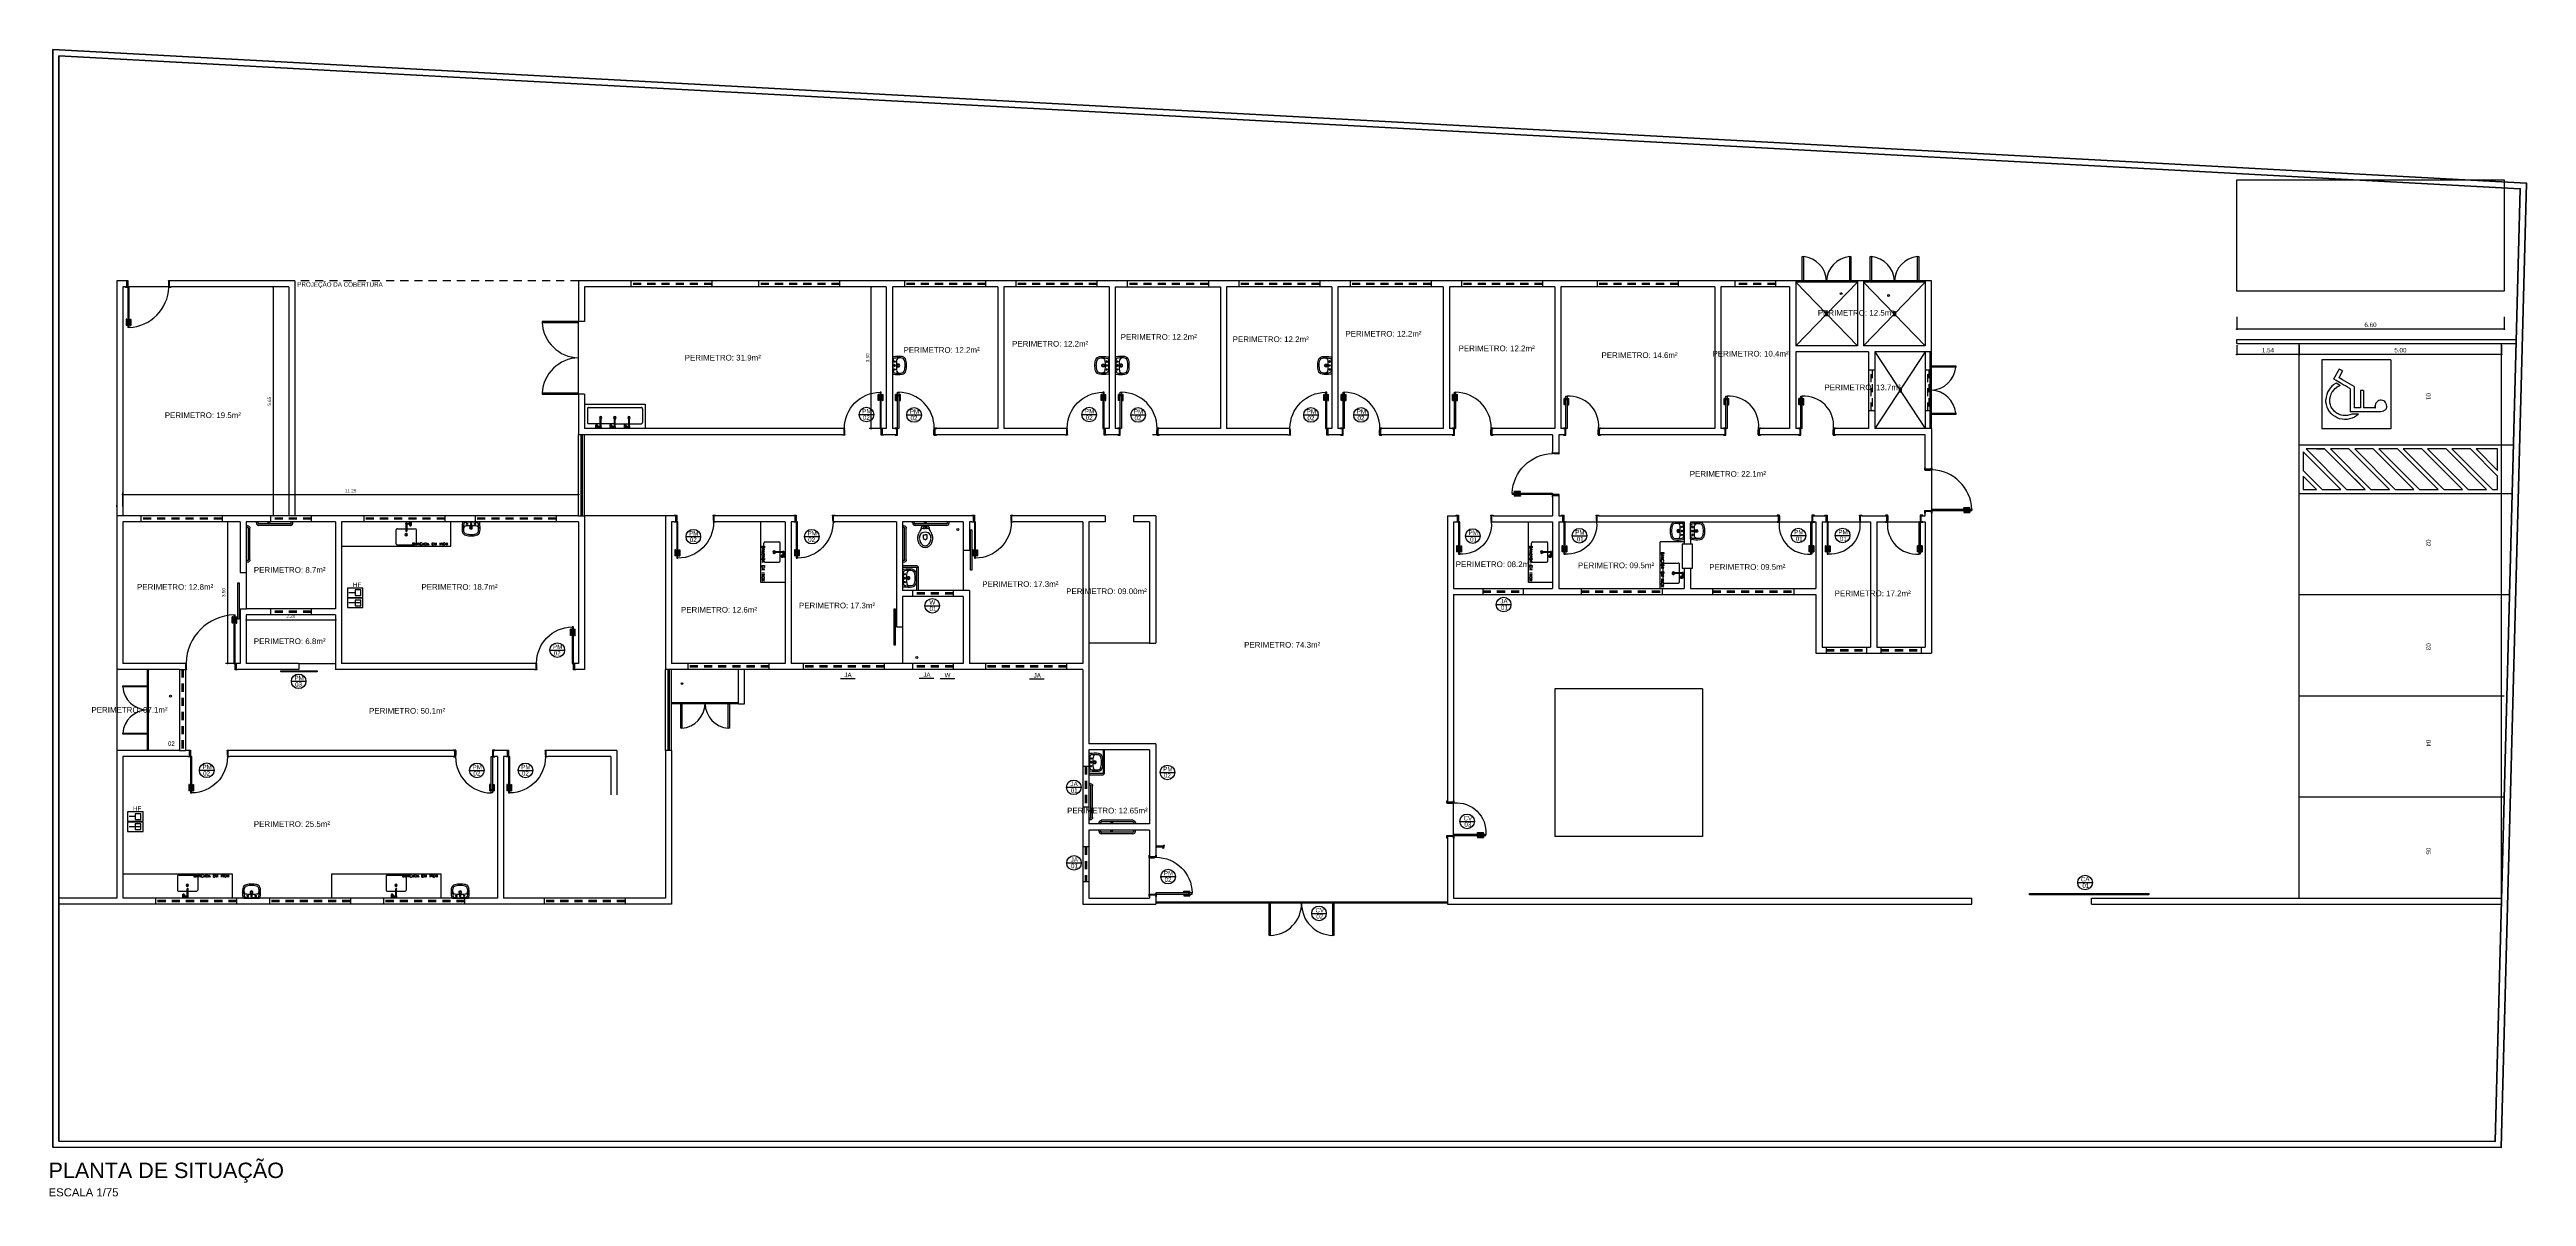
# Model space of a CAD drawing. Header units: millimetres. Extents: x 2125 to 3408, y 1171 to 1686.
# Drawn here: x 2125.1 to 2186.3, y 1469.5 to 1497.9 of the extents above; entities that cross this region are included whole.
import ezdxf
from ezdxf.enums import TextEntityAlignment as Align

# ---------------------------------------------------------------- set-up
doc = ezdxf.new("R2010")
doc.units = ezdxf.units.MM
doc.linetypes.add('CONTORNO_QUADRO_T', pattern=[0.35, 0.2, -0.15])
for name, color, linetype in [('APCOZ', 7, 'Continuous'), ('APCOZ-I', 251, 'Continuous'), ('at_Entity', 7, 'Continuous'), ('barras acess', 7, 'Continuous'), ('cotas', 7, 'Continuous'), ('ESQUADRIA', 3, 'Continuous'), ('ESQUADRIAS', 7, 'Continuous'), ('Esquadrias portas', 7, 'Continuous'), ('Esquadrias_Portas', 2, 'Continuous'), ('JANELA2', 1, 'Continuous'), ('Layout_Equipamentos', 7, 'Continuous'), ('PAREDE', 4, 'Continuous'), ('Paredes_Muro', 2, 'Continuous'), ('SAN', 7, 'Continuous'), ('soleira piso', 7, 'Continuous'), ('TEXTO01', 7, 'Continuous'), ('TEXTO03', 2, 'Continuous'), ('TOMADAS DENTISTA', 7, 'Continuous'), ('VIDRO', 7, 'Continuous')]:
    doc.layers.add(name, color=color, linetype=linetype)
doc.styles.add('ROMANS', font='arial.ttf')
doc.styles.get("Standard").update_dxf_attribs({"font": 'arial.ttf'})
doc.styles.add('TEXTO1', font='swissko.ttf', dxfattribs={"width": 0.6, "height": 0.1})
doc.dimstyles.new('ESCALA 50', dxfattribs={"dimtxt": 0.08, "dimasz": 0.02, "dimexe": 0.05, "dimexo": 0.05, "dimgap": 0.05, "dimtad": 1, "dimlfac": -10, "dimzin": 1, "dimdsep": 46, "dimtxsty": 'ROMANS', "dimblk1": 'PPC', "dimblk2": 'PPC', "dimsah": 1, "dimcen": 0.02, "dimclrd": 7, "dimclre": 7, "dimclrt": 3, "dimadec": 0, "dimazin": 0, "dimtfac": 1, "dimtix": 1, "dimtmove": 1, "dimatfit": 3, "dimldrblk": 'PPC', "dimfxl": 0, "dimtolj": 1, "dimtzin": 12, "dimarcsym": 0})
doc.dimstyles.new('ESCALA75', dxfattribs={"dimtxt": 0.11, "dimasz": 0.02, "dimexe": 0.02, "dimexo": 0.04, "dimgap": 0.05, "dimtad": 1, "dimzin": 4, "dimdsep": 46, "dimtxsty": 'ROMANS', "dimblk1": 'PPC', "dimblk2": 'PPC', "dimsah": 1, "dimcen": 0.02, "dimclrd": 7, "dimclre": 7, "dimclrt": 3, "dimazin": 1, "dimtfac": 1, "dimtix": 1, "dimtmove": 0, "dimatfit": 3, "dimldrblk": 'PPC', "dimfxl": 0, "dimtolj": 1, "dimtzin": 12, "dimarcsym": 0})

# ---------------------------------------------------------------- blocks, each defined once
blk = doc.blocks.new('P90_02')
at = {"layer": 'ESQUADRIAS', "color": 3, "linetype": 'Continuous'}
for p, q in [((-0.02, 0.77), (-0.02, 0.921)), ((-0.003, 0.767), (-0.017, 0.767)), ((0, 0.921), (0, 0.77)), ((0.023, 0.88), (0.023, 0.92)), ((0.057, 0.88), (0.057, 0.92)), ((0.08, 0.921), (0.08, 0.77)), ((0.083, 0.767), (0.097, 0.767)), ((0.1, 0.77), (0.1, 0.921))]:
    blk.add_line(p, q, dxfattribs=at)
at = {"layer": 'ESQUADRIAS', "color": 3}
for p, q in [((0, 0.921), (-0.02, 0.921)), ((0, 0.91), (0.023, 0.91)), ((0, 0.9), (0.023, 0.9)), ((0, 0.89), (0.023, 0.89)), ((0.023, 0.92), (0.025, 0.92)), ((0.023, 0.88), (0.025, 0.88)), ((0.057, 0.92), (0.055, 0.92)), ((0.057, 0.88), (0.055, 0.88)), ((0.08, 0.91), (0.057, 0.91)), ((0.08, 0.9), (0.057, 0.9)), ((0.08, 0.89), (0.057, 0.89)), ((0.08, 0.921), (0.1, 0.921))]:
    blk.add_line(p, q, dxfattribs=at)
at = {"layer": 'ESQUADRIAS', "color": 2}
for p, q in [((0.025, 0.075), (0.025, 0.975)), ((0.025, 0.975), (0.055, 0.975)), ((0.055, 0.975), (0.055, 0.075)), ((0.055, 0.075), (0.025, 0.075))]:
    blk.add_line(p, q, dxfattribs=at)
at = {"layer": 'ESQUADRIAS'}
for p, q in [((0.016, 0.059), (0.016, 0.062)), ((0.032, 0.074), (0.029, 0.074))]:
    blk.add_line(p, q, dxfattribs=at)
at = {"layer": 'ESQUADRIAS', "color": 3}
for points in [[(0.015, 0.085), (-0.035, 0.085), (-0.035, 0.075), (0.015, 0.075)], [(0.985, 0.085), (0.935, 0.085), (0.935, 0.075), (0.985, 0.075)], [(0.025, -0.075), (0, -0.075), (-0.035, -0.075), (-0.035, -0.085), (0.025, -0.085)], [(0.985, -0.075), (0.925, -0.075), (0.925, -0.085), (0.985, -0.085)]]:
    blk.add_lwpolyline(points, close=True, dxfattribs=at)
at = {"layer": 'ESQUADRIAS', "color": 2}
for points in [[(0.025, 0.045), (0.015, 0.045), (0.015, 0.075), (0, 0.075), (0, -0.075), (0.025, -0.075)], [(0.925, 0.045), (0.935, 0.045), (0.935, 0.075), (0.95, 0.075), (0.95, -0.075), (0.925, -0.075)]]:
    blk.add_lwpolyline(points, close=True, dxfattribs=at)
at = {"layer": 'ESQUADRIAS', "color": 1}
for points in [[(0.016, 0.071, -0.236068), (0.015, 0.073), (0.015, 0.07), (0.015, 0.05), (0.016, 0.05)], [(0.02, 0.074, 0.236068), (0.017, 0.075), (0.02, 0.075), (0.04, 0.075), (0.04, 0.074)]]:
    blk.add_lwpolyline(points, format="xyb", close=True, dxfattribs=at)
at = {"layer": 'ESQUADRIAS'}
for points in [[(0.017, 0.063), (0.016, 0.062), (0.016, 0.062)], [(0.017, 0.058), (0.016, 0.059), (0.016, 0.059)], [(0.017, 0.06), (0.017, 0.06), (0.017, 0.058), (0.017, 0.058), (0.017, 0.063), (0.017, 0.063), (0.017, 0.06), (0.017, 0.06)], [(0.028, 0.073), (0.029, 0.074), (0.029, 0.074)], [(0.03, 0.073), (0.03, 0.073), (0.033, 0.073), (0.033, 0.073), (0.028, 0.073), (0.028, 0.073), (0.03, 0.073), (0.03, 0.073)], [(0.033, 0.073), (0.032, 0.074), (0.032, 0.074)]]:
    blk.add_lwpolyline(points, dxfattribs=at)
at = {"layer": 'ESQUADRIAS', "color": 1}
blk.add_circle((0.017, 0.073), 0.0025, dxfattribs=at)
at = {"layer": 'ESQUADRIAS', "color": 3, "linetype": 'Continuous'}
for centre, start, end in [((-0.017, 0.77), 180, 260.53768), ((-0.003, 0.77), 260.53768, 360), ((0.083, 0.77), 180, 279.46232), ((0.097, 0.77), 279.46232, 0)]:
    blk.add_arc(centre, 0.003, start, end, dxfattribs=at)
at = {"layer": 'ESQUADRIAS'}
blk.add_arc((0.043, 0.083), 0.892, 0.12949, 89.22311, dxfattribs=at)
blk = doc.blocks.new('P80_02')
at = {"layer": 'ESQUADRIAS', "color": 3, "linetype": 'Continuous'}
for p, q in [((-0.02, 0.67), (-0.02, 0.821)), ((-0.003, 0.667), (-0.017, 0.667)), ((0, 0.821), (0, 0.67)), ((0.023, 0.78), (0.023, 0.82)), ((0.057, 0.78), (0.057, 0.82)), ((0.08, 0.821), (0.08, 0.67)), ((0.083, 0.667), (0.097, 0.667)), ((0.1, 0.67), (0.1, 0.821))]:
    blk.add_line(p, q, dxfattribs=at)
at = {"layer": 'ESQUADRIAS', "color": 3}
for p, q in [((0, 0.821), (-0.02, 0.821)), ((0, 0.81), (0.023, 0.81)), ((0, 0.8), (0.023, 0.8)), ((0, 0.79), (0.023, 0.79)), ((0.023, 0.82), (0.025, 0.82)), ((0.023, 0.78), (0.025, 0.78)), ((0.057, 0.82), (0.055, 0.82)), ((0.057, 0.78), (0.055, 0.78)), ((0.08, 0.81), (0.057, 0.81)), ((0.08, 0.8), (0.057, 0.8)), ((0.08, 0.79), (0.057, 0.79)), ((0.08, 0.821), (0.1, 0.821))]:
    blk.add_line(p, q, dxfattribs=at)
at = {"layer": 'ESQUADRIAS', "color": 2}
for p, q in [((0.025, 0.075), (0.025, 0.875)), ((0.025, 0.875), (0.055, 0.875)), ((0.055, 0.875), (0.055, 0.075)), ((0.055, 0.075), (0.025, 0.075))]:
    blk.add_line(p, q, dxfattribs=at)
at = {"layer": 'ESQUADRIAS'}
for p, q in [((0.016, 0.059), (0.016, 0.062)), ((0.032, 0.074), (0.029, 0.074))]:
    blk.add_line(p, q, dxfattribs=at)
at = {"layer": 'ESQUADRIAS', "color": 3}
for points in [[(0.015, 0.085), (-0.035, 0.085), (-0.035, 0.075), (0.015, 0.075)], [(0.885, 0.085), (0.835, 0.085), (0.835, 0.075), (0.885, 0.075)], [(0.025, -0.075), (0, -0.075), (-0.035, -0.075), (-0.035, -0.085), (0.025, -0.085)], [(0.885, -0.075), (0.825, -0.075), (0.825, -0.085), (0.885, -0.085)]]:
    blk.add_lwpolyline(points, close=True, dxfattribs=at)
at = {"layer": 'ESQUADRIAS', "color": 2}
for points in [[(0.025, 0.045), (0.015, 0.045), (0.015, 0.075), (0, 0.075), (0, -0.075), (0.025, -0.075)], [(0.825, 0.045), (0.835, 0.045), (0.835, 0.075), (0.85, 0.075), (0.85, -0.075), (0.825, -0.075)]]:
    blk.add_lwpolyline(points, close=True, dxfattribs=at)
at = {"layer": 'ESQUADRIAS', "color": 1}
for points in [[(0.016, 0.071, -0.236068), (0.015, 0.073), (0.015, 0.07), (0.015, 0.05), (0.016, 0.05)], [(0.02, 0.074, 0.236068), (0.017, 0.075), (0.02, 0.075), (0.04, 0.075), (0.04, 0.074)]]:
    blk.add_lwpolyline(points, format="xyb", close=True, dxfattribs=at)
at = {"layer": 'ESQUADRIAS'}
for points in [[(0.017, 0.063), (0.016, 0.062), (0.016, 0.062)], [(0.017, 0.058), (0.016, 0.059), (0.016, 0.059)], [(0.017, 0.06), (0.017, 0.06), (0.017, 0.058), (0.017, 0.058), (0.017, 0.063), (0.017, 0.063), (0.017, 0.06), (0.017, 0.06)], [(0.028, 0.073), (0.029, 0.074), (0.029, 0.074)], [(0.03, 0.073), (0.03, 0.073), (0.033, 0.073), (0.033, 0.073), (0.028, 0.073), (0.028, 0.073), (0.03, 0.073), (0.03, 0.073)], [(0.033, 0.073), (0.032, 0.074), (0.032, 0.074)]]:
    blk.add_lwpolyline(points, dxfattribs=at)
at = {"layer": 'ESQUADRIAS', "color": 1}
blk.add_circle((0.017, 0.073), 0.0025, dxfattribs=at)
at = {"layer": 'ESQUADRIAS', "color": 3, "linetype": 'Continuous'}
for centre, start, end in [((-0.017, 0.67), 180, 260.53768), ((-0.003, 0.67), 260.53768, 360), ((0.083, 0.67), 180, 279.46232), ((0.097, 0.67), 279.46232, 0)]:
    blk.add_arc(centre, 0.003, start, end, dxfattribs=at)
at = {"layer": 'ESQUADRIAS'}
blk.add_arc((0.108, 0.148), 0.729, 355.06362, 94.20651, dxfattribs=at)
blk = doc.blocks.new('new block1')
at = {"layer": 'ESQUADRIAS', "color": 3, "linetype": 'Continuous'}
for p, q in [((-0.135, 1.16), (-0.135, 1.311)), ((-0.115, 1.311), (-0.115, 1.16)), ((-0.092, 1.27), (-0.092, 1.31)), ((-0.058, 1.27), (-0.058, 1.31)), ((-0.035, 1.311), (-0.035, 1.16)), ((-0.015, 1.16), (-0.015, 1.311)), ((-0.118, 1.157), (-0.132, 1.157)), ((-0.032, 1.157), (-0.018, 1.157))]:
    blk.add_line(p, q, dxfattribs=at)
at = {"layer": 'ESQUADRIAS', "color": 3}
for p, q in [((-0.115, 1.311), (-0.135, 1.311)), ((-0.115, 1.3), (-0.092, 1.3)), ((-0.115, 1.29), (-0.092, 1.29)), ((-0.115, 1.28), (-0.092, 1.28)), ((-0.092, 1.31), (-0.09, 1.31)), ((-0.092, 1.27), (-0.09, 1.27)), ((-0.058, 1.31), (-0.06, 1.31)), ((-0.058, 1.27), (-0.06, 1.27)), ((-0.035, 1.3), (-0.058, 1.3)), ((-0.035, 1.29), (-0.058, 1.29)), ((-0.035, 1.28), (-0.058, 1.28)), ((-0.035, 1.311), (-0.015, 1.311))]:
    blk.add_line(p, q, dxfattribs=at)
at = {"layer": 'ESQUADRIAS', "color": 2}
for p, q in [((-0.09, 1.36), (-0.09, 0.16)), ((-0.09, 1.36), (-0.06, 1.36)), ((-0.06, 0.16), (-0.06, 1.36)), ((-0.09, 0.16), (-0.06, 0.16))]:
    blk.add_line(p, q, dxfattribs=at)
at = {"layer": 'ESQUADRIAS'}
for p, q in [((-0.066, 0.159), (-0.063, 0.159)), ((-0.052, 0.144), (-0.052, 0.147))]:
    blk.add_line(p, q, dxfattribs=at)
at = {"layer": 'ESQUADRIAS', "color": 3}
for points in [[(-1.32, 0.17), (-1.27, 0.17), (-1.27, 0.16), (-1.32, 0.16)], [(-1.32, 0.01), (-1.26, 0.01), (-1.26, 0), (-1.32, 0)], [(-0.06, 0.01), (-0.035, 0.01), (0, 0.01), (0, 0), (-0.06, 0)], [(-0.05, 0.17), (0, 0.17), (0, 0.16), (-0.05, 0.16)]]:
    blk.add_lwpolyline(points, close=True, dxfattribs=at)
at = {"layer": 'ESQUADRIAS', "color": 2}
for points in [[(-1.26, 0.13), (-1.27, 0.13), (-1.27, 0.16), (-1.285, 0.16), (-1.285, 0.01), (-1.26, 0.01)], [(-0.06, 0.13), (-0.05, 0.13), (-0.05, 0.16), (-0.035, 0.16), (-0.035, 0.01), (-0.06, 0.01)]]:
    blk.add_lwpolyline(points, close=True, dxfattribs=at)
at = {"layer": 'ESQUADRIAS', "color": 1}
for points in [[(-0.054, 0.159, -0.236068), (-0.052, 0.16), (-0.055, 0.16), (-0.075, 0.16), (-0.075, 0.159)], [(-0.051, 0.156, 0.236068), (-0.05, 0.158), (-0.05, 0.155), (-0.05, 0.135), (-0.051, 0.135)]]:
    blk.add_lwpolyline(points, format="xyb", close=True, dxfattribs=at)
at = {"layer": 'ESQUADRIAS'}
for points in [[(-0.067, 0.158), (-0.066, 0.159), (-0.066, 0.159)], [(-0.065, 0.158), (-0.065, 0.158), (-0.067, 0.158), (-0.067, 0.158), (-0.062, 0.158), (-0.062, 0.158), (-0.065, 0.158), (-0.065, 0.158)], [(-0.062, 0.158), (-0.063, 0.159), (-0.063, 0.159)], [(-0.052, 0.148), (-0.052, 0.147), (-0.051, 0.147)], [(-0.052, 0.145), (-0.052, 0.145), (-0.052, 0.143), (-0.052, 0.143), (-0.052, 0.148), (-0.052, 0.148), (-0.052, 0.145), (-0.052, 0.145)], [(-0.052, 0.143), (-0.052, 0.144), (-0.051, 0.144)]]:
    blk.add_lwpolyline(points, dxfattribs=at)
at = {"layer": 'ESQUADRIAS', "color": 1}
blk.add_circle((-0.052, 0.158), 0.0025, dxfattribs=at)
at = {"layer": 'ESQUADRIAS', "color": 3, "linetype": 'Continuous'}
for centre, start, end in [((-0.132, 1.16), 180, 260.53768), ((-0.118, 1.16), 260.53768, 360), ((-0.032, 1.16), 180, 279.46232), ((-0.018, 1.16), 279.46232, 0)]:
    blk.add_arc(centre, 0.003, start, end, dxfattribs=at)
at = {"layer": 'Esquadrias portas'}
blk.add_arc((-0.052, 0.142), 1.219, 91.79662, 178.69088, dxfattribs=at)
blk = doc.blocks.new('new block2')
at = {"layer": 'ESQUADRIAS', "color": 3, "linetype": 'Continuous'}
for p, q in [((-0.135, 0.96), (-0.135, 1.111)), ((-0.118, 0.957), (-0.132, 0.957)), ((-0.115, 1.111), (-0.115, 0.96)), ((-0.092, 1.07), (-0.092, 1.11)), ((-0.058, 1.07), (-0.058, 1.11)), ((-0.035, 1.111), (-0.035, 0.96)), ((-0.032, 0.957), (-0.018, 0.957)), ((-0.015, 0.96), (-0.015, 1.111))]:
    blk.add_line(p, q, dxfattribs=at)
at = {"layer": 'ESQUADRIAS', "color": 3}
for p, q in [((-0.115, 1.111), (-0.135, 1.111)), ((-0.115, 1.1), (-0.092, 1.1)), ((-0.115, 1.09), (-0.092, 1.09)), ((-0.115, 1.08), (-0.092, 1.08)), ((-0.092, 1.11), (-0.09, 1.11)), ((-0.092, 1.07), (-0.09, 1.07)), ((-0.058, 1.11), (-0.06, 1.11)), ((-0.058, 1.07), (-0.06, 1.07)), ((-0.035, 1.1), (-0.058, 1.1)), ((-0.035, 1.09), (-0.058, 1.09)), ((-0.035, 1.08), (-0.058, 1.08)), ((-0.035, 1.111), (-0.015, 1.111))]:
    blk.add_line(p, q, dxfattribs=at)
at = {"layer": 'ESQUADRIAS', "color": 2}
for p, q in [((-0.09, 1.16), (-0.09, 0.16)), ((-0.09, 1.16), (-0.06, 1.16)), ((-0.06, 0.16), (-0.06, 1.16)), ((-0.09, 0.16), (-0.06, 0.16))]:
    blk.add_line(p, q, dxfattribs=at)
at = {"layer": 'ESQUADRIAS'}
for p, q in [((-0.066, 0.159), (-0.063, 0.159)), ((-0.052, 0.144), (-0.052, 0.147))]:
    blk.add_line(p, q, dxfattribs=at)
at = {"layer": 'ESQUADRIAS', "color": 3}
for points in [[(-1.12, 0.17), (-1.07, 0.17), (-1.07, 0.16), (-1.12, 0.16)], [(-1.12, 0.01), (-1.06, 0.01), (-1.06, 0), (-1.12, 0)], [(-0.06, 0.01), (-0.035, 0.01), (0, 0.01), (0, 0), (-0.06, 0)], [(-0.05, 0.17), (0, 0.17), (0, 0.16), (-0.05, 0.16)]]:
    blk.add_lwpolyline(points, close=True, dxfattribs=at)
at = {"layer": 'ESQUADRIAS', "color": 2}
for points in [[(-1.06, 0.13), (-1.07, 0.13), (-1.07, 0.16), (-1.085, 0.16), (-1.085, 0.01), (-1.06, 0.01)], [(-0.06, 0.13), (-0.05, 0.13), (-0.05, 0.16), (-0.035, 0.16), (-0.035, 0.01), (-0.06, 0.01)]]:
    blk.add_lwpolyline(points, close=True, dxfattribs=at)
at = {"layer": 'ESQUADRIAS', "color": 1}
for points in [[(-0.054, 0.159, -0.236068), (-0.052, 0.16), (-0.055, 0.16), (-0.075, 0.16), (-0.075, 0.159)], [(-0.051, 0.156, 0.236068), (-0.05, 0.158), (-0.05, 0.155), (-0.05, 0.135), (-0.051, 0.135)]]:
    blk.add_lwpolyline(points, format="xyb", close=True, dxfattribs=at)
at = {"layer": 'ESQUADRIAS'}
for points in [[(-0.067, 0.158), (-0.066, 0.159), (-0.066, 0.159)], [(-0.065, 0.158), (-0.065, 0.158), (-0.067, 0.158), (-0.067, 0.158), (-0.062, 0.158), (-0.062, 0.158), (-0.065, 0.158), (-0.065, 0.158)], [(-0.062, 0.158), (-0.063, 0.159), (-0.063, 0.159)], [(-0.052, 0.148), (-0.052, 0.147), (-0.051, 0.147)], [(-0.052, 0.145), (-0.052, 0.145), (-0.052, 0.143), (-0.052, 0.143), (-0.052, 0.148), (-0.052, 0.148), (-0.052, 0.145), (-0.052, 0.145)], [(-0.052, 0.143), (-0.052, 0.144), (-0.051, 0.144)]]:
    blk.add_lwpolyline(points, dxfattribs=at)
at = {"layer": 'ESQUADRIAS', "color": 1}
blk.add_circle((-0.052, 0.158), 0.0025, dxfattribs=at)
at = {"layer": 'ESQUADRIAS', "color": 3, "linetype": 'Continuous'}
for centre, start, end in [((-0.132, 0.96), 180, 260.53768), ((-0.118, 0.96), 260.53768, 360), ((-0.032, 0.96), 180, 279.46232), ((-0.018, 0.96), 279.46232, 0)]:
    blk.add_arc(centre, 0.003, start, end, dxfattribs=at)
at = {"layer": 'Esquadrias portas'}
blk.add_arc((-0.047, 0.137), 1.024, 92.41211, 178.17437, dxfattribs=at)
blk = doc.blocks.new('new block3')
at = {"layer": 'TEXTO01'}
h = blk.add_hatch(dxfattribs=at)
h.set_pattern_fill('ANGLE', color=256)
h.set_pattern_definition([(0, (-2256.878, -909.728), (0, 6.985), [5.08, -1.905]), (90, (-2256.878, -909.728), (-6.985, 4e-16), [5.08, -1.905])])
h.paths.add_polyline_path([(-0.056, 0.205), (-0.196, 0.205), (-0.196, 0.065), (-0.056, 0.065)])
for p, q in [((-0.196, 0.135), (-0.346, 0.135)), ((-0.056, -0.115), (-0.346, -0.115))]:
    blk.add_line(p, q, dxfattribs=at)
for points in [[(-0.38, 0.25), (-0.38, 0.02), (0, 0.02), (0, 0.25), (-0.38, 0.25)], [(-0.38, 0), (-0.38, -0.23), (0, -0.23), (0, 0), (-0.38, 0)], [(-0.196, 0.205), (-0.196, 0.065), (-0.056, 0.065), (-0.056, 0.205), (-0.196, 0.205)], [(-0.196, -0.045), (-0.196, -0.185), (-0.056, -0.185), (-0.056, -0.045), (-0.196, -0.045)]]:
    blk.add_lwpolyline(points, dxfattribs=at)
at = {"layer": 'TEXTO01', "ltscale": 0.0001, "insert": (-0.247, 0.389), "char_height": 0.11, "width": 0.33036, "attachment_point": 1, "style": 'TEXTO1'}
blk.add_mtext('{\\fSansSerif|b0|i0|c2|p2;\\W1;HF}', dxfattribs=at)
blk = doc.blocks.new('new block5')
at = {"layer": 'barras acess', "color": 0}
for p, q in [((-0.391, 0.04), (0.391, 0.04)), ((-0.391, 0), (0.391, 0)), ((-0.452, -0.02), (-0.452, -0.051)), ((-0.412, -0.02), (-0.412, -0.051)), ((0.408, -0.02), (0.408, -0.051)), ((0.448, -0.02), (0.448, -0.051))]:
    blk.add_line(p, q, dxfattribs=at)
for centre, radius, start, end in [((-0.392, -0.02), 0.06, 88.8662, 180.13399), ((-0.392, -0.02), 0.0201, 87.11376, 179.94862), ((0.39, -0.018), 0.0579, 357.61855, 90.9862), ((0.39, -0.018), 0.0181, 353.53622, 89.50802)]:
    blk.add_arc(centre, radius, start, end, dxfattribs=at)
blk = doc.blocks.new('new block6')
at = {"layer": 'at_Entity', "color": 0}
for p, q in [((-0.032, -0.011), (-0.032, 0)), ((0.03, -0.008), (0.03, 0)), ((0.03, -0.008), (-0.032, -0.008)), ((-0.021, -0.051), (-0.021, -0.021)), ((0.019, -0.021), (-0.021, -0.021)), ((0.019, -0.051), (0.019, -0.021))]:
    blk.add_line(p, q, dxfattribs=at)
for centre, radius, start, end in [((-0.018, -0.008), 0.0136, 186.96647, 257.5809), ((0.016, -0.008), 0.0138, 280.9359, 356.44432)]:
    blk.add_arc(centre, radius, start, end, dxfattribs=at)
blk = doc.blocks.new('new block7')
at = {"layer": 'Layout_Equipamentos'}
for p, q in [((0, 0.051), (0.032, 0.051)), ((0.032, 0), (0, 0)), ((0.032, 0.051), (0.032, 0)), ((0.032, 0.04), (0.212, 0.04)), ((0.205, 0.011), (0.032, 0.011)), ((0.176, -0.019), (0.199, 0.07)), ((0.197, -0.019), (0.22, 0.07))]:
    blk.add_line(p, q, dxfattribs=at)
blk = doc.blocks.new('P-9-S')
at = {"layer": 'SAN'}
for points in [[(0.045, -0.13), (0.08, -0.13, -0.269143), (0.098, -0.14), (0.099, -0.143, 0.044891), (0.1, -0.143), (0.12, -0.18, -0.036783), (0.132, -0.2, -0.0196), (0.153, -0.24, -0.056836), (0.178, -0.3, -0.089116), (0.188, -0.4, -0.095425), (0.155, -0.5, -0.091656), (0.1, -0.566, -0.16072), (0, -0.6, -0.16072), (-0.1, -0.566, -0.091656), (-0.155, -0.5, -0.095425), (-0.188, -0.4, -0.089116), (-0.178, -0.3, -0.056836), (-0.153, -0.24, -0.0196), (-0.132, -0.2, -0.036783), (-0.12, -0.18), (-0.1, -0.143, 0.044891), (-0.099, -0.143), (-0.098, -0.14, -0.269143), (-0.08, -0.13), (-0.045, -0.13)], [(0.099, -0.143, -0.047116), (0.099, -0.142), (0.095, -0.113, 0.305161), (0.04, -0.06, 0.049506), (0, -0.056, 0.049506), (-0.04, -0.06, 0.305161), (-0.095, -0.113), (-0.099, -0.142, -0.047116), (-0.099, -0.143)], [(0.045, -0.13, -0.414214), (0.035, -0.12), (0.035, -0.107, -0.226163), (0.038, -0.102, 0.733322), (0.035, -0.095), (0, -0.095), (-0.035, -0.095, 0.733322), (-0.038, -0.102, -0.226163), (-0.035, -0.107), (-0.035, -0.12, -0.414214), (-0.045, -0.13)], [(0, -0.412, -0.394755), (-0.045, -0.368), (-0.045, -0.288), (0, -0.288)], [(0, -0.412, 0.394755), (0.045, -0.368), (0.045, -0.288), (0, -0.288)]]:
    blk.add_lwpolyline(points, format="xyb", dxfattribs=at)
blk.add_lwpolyline([(-0.128, -0.3, -0.278895), (0, -0.222, -0.278895), (0.128, -0.3, -0.167831), (0.142, -0.4, -0.098952), (0.102, -0.5, -0.247323), (0, -0.557, -0.247323), (-0.102, -0.5, -0.098952), (-0.142, -0.4, -0.167831)], format="xyb", close=True, dxfattribs=at)
for points in [[(-0.045, -0.13), (0, -0.13)], [(0.045, -0.13), (0, -0.13)]]:
    blk.add_lwpolyline(points, dxfattribs=at)
at = {"flags": 3}
blk.add_attdef('CODIGO', text='', height=0.024, dxfattribs=at).set_placement((0, 0), align=Align.MIDDLE)
blk = doc.blocks.new('new block8')
at = {"layer": 'at_Entity', "color": 0}
for p, q in [((0, 0), (-0.339, 0)), ((0, 0.04), (-0.337, 0.04))]:
    blk.add_line(p, q, dxfattribs=at)
at = {"layer": 'at_Entity', "color": 7}
for p, q in [((-0.387, -0.01), (-0.387, -0.58)), ((-0.356, -0.58), (-0.356, -0.017))]:
    blk.add_line(p, q, dxfattribs=at)
at = {"layer": 'at_Entity'}
blk.add_arc((-0.337, -0.01), 0.05, 90, 180, dxfattribs=at)
at = {"layer": 'at_Entity', "color": 7}
blk.add_arc((-0.338, -0.017), 0.0172, 91.789, 179.08861, dxfattribs=at)
blk = doc.blocks.new('new block12')
at = {"layer": 'at_Entity', "color": 0}
for p, q in [((-0.19, 0), (0, 0)), ((-0.114, 0.055), (-0.108, 0.066)), ((-0.108, 0.042), (-0.114, 0.055)), ((-0.108, 0.066), (-0.097, 0.072)), ((-0.097, 0.036), (-0.108, 0.042)), ((-0.097, 0.072), (-0.085, 0.066)), ((-0.085, 0.042), (-0.097, 0.036)), ((-0.085, 0.066), (-0.08, 0.055)), ((-0.08, 0.055), (-0.085, 0.042)), ((-0.063, 0), (0.125, 0)), ((0, 0), (0.193, 0)), ((0.083, 0.055), (0.087, 0.066)), ((0.087, 0.042), (0.083, 0.055)), ((0.087, 0.066), (0.099, 0.072)), ((0.099, 0.036), (0.087, 0.042)), ((0.099, 0.072), (0.11, 0.066)), ((0.11, 0.042), (0.099, 0.036)), ((0.11, 0.066), (0.116, 0.055)), ((0.116, 0.055), (0.11, 0.042))]:
    blk.add_line(p, q, dxfattribs=at)
for centre, radius, start, end in [((0.53, 0.153), 0.754, 173.41338, 189.69292), ((-0.104, 0.219), 0.117, 102.51398, 169.94425), ((-0.165, 0.045), 0.0522, 200.54167, 238.93005), ((0.425, 0.149), 0.614, 177.32306, 189.24154), ((0.123, 0.188), 0.311, 171.32208, 181.82646), ((-0.117, 0.174), 0.0716, 176.60246, 219.59969), ((-0.102, 0.216), 0.0847, 102.94607, 167.28087), ((-0.143, 0.057), 0.0385, 188.75581, 265.61268), ((-0.121, 0.171), 0.0667, 220.34381, 269.44866), ((-0.007, 1.728), 1.716, 265.3753, 270.21026), ((-0.012, -0.125), 0.474, 88.69805, 104.42194), ((0.002, 1.574), 1.475, 265.18956, 269.93912), ((0.014, -0.261), 0.577, 91.35244, 103.5038), ((-0.001, 0.147), 0.0349, 150.00315, 209.99685), ((-0.001, 0.147), 0.0349, 90, 149.99293), ((-0.001, 0.147), 0.0349, 209.99676, 269.99928), ((-0.001, 0.147), 0.0222, 90, 180), ((-0.001, 0.147), 0.0222, 180, 270), ((-0.001, 0.056), 0.018, 150.01278, 209.98722), ((-0.001, 0.056), 0.018, 90, 150.03984), ((-0.001, 0.056), 0.018, 210.01908, 270.03665), ((0.01, -0.125), 0.474, 75.63679, 91.34148), ((-0.001, 0.147), 0.0349, 29.99676, 89.99928), ((-0.001, 0.147), 0.0222, 360, 90), ((-0.001, 0.147), 0.0222, 270.00968, 360), ((-0.001, 0.147), 0.0349, 270, 329.99293), ((-0.001, 1.452), 1.353, 270.02076, 275.09507), ((-0.001, 0.056), 0.018, 30.01908, 90.03665), ((-0.001, 0.056), 0.018, 270, 330.03984), ((-0.001, 1.892), 1.879, 270, 274.41438), ((-0.013, -0.257), 0.572, 76.4579, 88.69664), ((-0.001, 0.056), 0.018, 330.01278, 29.98722), ((-0.001, 0.147), 0.0349, 330.00315, 29.99685), ((0.123, 0.168), 0.0631, 266.77318, 320.7547), ((0.105, 0.222), 0.0784, 8.41938, 78.38368), ((0.108, 0.225), 0.111, 7.71962, 79.59246), ((0.141, 0.059), 0.0402, 273.11398, 350.39284), ((0.108, 0.173), 0.0781, 324.65246, 2.83944), ((-0.262, 0.132), 0.45, 349.78202, 5.79718), ((-0.133, 0.188), 0.319, 357.99462, 8.16964), ((0.174, 0.034), 0.0386, 297.86727, 348.56925), ((-0.531, 0.154), 0.753, 350.27914, 6.57653)]:
    blk.add_arc(centre, radius, start, end, dxfattribs=at)
blk = doc.blocks.new('new block14')
at = {"layer": 'APCOZ'}
for p, q in [((-1.218, 0.022), (-1.229, 0)), ((-1.226, 0.08), (-1.226, 0.058)), ((-1.218, 0.022), (-1.218, 0.046)), ((-1.183, 0.022), (-1.183, 0.031)), ((-1.113, 0.031), (-1.183, 0.031)), ((-1.183, 0.022), (-1.172, 0)), ((-1.113, 0.051), (-1.178, 0.051)), ((-1.176, 0.08), (-1.176, 0.058)), ((-1.109, 0.055), (-1.109, 0.226)), ((-1.089, 0.055), (-1.089, 0.226))]:
    blk.add_line(p, q, dxfattribs=at)
at = {"layer": 'APCOZ', "linetype": 'Continuous'}
for points in [[(-1.176, 0.08, 0), (-1.176, 0.083, 0), (-1.178, 0.086, 0), (-1.18, 0.089, 0), (-1.182, 0.092, 0), (-1.186, 0.094, 0), (-1.19, 0.096, 0), (-1.194, 0.097, 0), (-1.198, 0.097, 0), (-1.203, 0.097, 0), (-1.207, 0.097, 0), (-1.212, 0.096, 0), (-1.216, 0.094, 0), (-1.219, 0.092, 0), (-1.222, 0.089, 0), (-1.224, 0.086, 0), (-1.225, 0.083, 0), (-1.226, 0.08, 0)], [(-1.226, 0.058, 0), (-1.225, 0.055, 0), (-1.224, 0.053, 0), (-1.223, 0.05, 0), (-1.221, 0.048, 0), (-1.218, 0.046, 0)], [(-1.178, 0.051, 0), (-1.177, 0.052, 0), (-1.177, 0.054, 0), (-1.176, 0.055, 0), (-1.176, 0.057, 0), (-1.176, 0.058, 0)]]:
    blk.add_polyline3d(points, dxfattribs=at)
at = {"layer": 'APCOZ'}
for centre, radius, start, end in [((-1.099, 0.041), 0.0173, 125.41872, 144.5813), ((-1.099, 0.041), 0.0173, 215.4187, 324.5813), ((-1.099, 0.231), 0.0112, 333.72082, 206.27918), ((-1.099, 0.041), 0.0173, 35.4187, 54.58128), ((-1.099, 0.041), 0.0173, 324.5813, 35.4187)]:
    blk.add_arc(centre, radius, start, end, dxfattribs=at)
at = {"layer": 'APCOZ-I'}
for p, q in [((-1.218, 0.022), (-1.183, 0.022)), ((-1.216, 0.066), (-1.216, 0.045)), ((-1.185, 0.066), (-1.185, 0.045)), ((-1.183, 0.031), (-1.183, 0.046)), ((-1.109, 0.226), (-1.109, 0.231)), ((-1.109, 0.037), (-1.109, 0.055)), ((-1.089, 0.226), (-1.089, 0.231)), ((-1.089, 0.037), (-1.089, 0.055))]:
    blk.add_line(p, q, dxfattribs=at)
at = {"layer": 'APCOZ-I', "linetype": 'Continuous'}
for points in [[(-1.226, 0.08, 0), (-1.225, 0.077, 0), (-1.224, 0.074, 0), (-1.223, 0.071, 0), (-1.22, 0.069, 0), (-1.217, 0.067, 0)], [(-1.22, 0.083, 0), (-1.22, 0.081, 0), (-1.219, 0.079, 0), (-1.217, 0.077, 0), (-1.214, 0.076, 0), (-1.211, 0.074, 0), (-1.207, 0.073, 0), (-1.204, 0.073, 0), (-1.2, 0.073, 0), (-1.196, 0.073, 0), (-1.192, 0.074, 0), (-1.189, 0.075, 0), (-1.186, 0.076, 0), (-1.184, 0.078, 0), (-1.182, 0.08, 0), (-1.181, 0.082, 0), (-1.181, 0.084, 0), (-1.182, 0.087, 0), (-1.184, 0.089, 0), (-1.186, 0.09, 0), (-1.189, 0.092, 0), (-1.192, 0.093, 0), (-1.196, 0.094, 0), (-1.2, 0.094, 0), (-1.204, 0.094, 0), (-1.207, 0.093, 0), (-1.211, 0.092, 0), (-1.214, 0.091, 0), (-1.217, 0.089, 0), (-1.219, 0.088, 0), (-1.22, 0.086, 0), (-1.22, 0.083, 0)], [(-1.218, 0.046, 0), (-1.218, 0.045, 0), (-1.218, 0.045, 0), (-1.218, 0.045, 0), (-1.217, 0.045, 0), (-1.217, 0.045, 0)], [(-1.184, 0.067, 0), (-1.181, 0.069, 0), (-1.179, 0.071, 0), (-1.177, 0.074, 0), (-1.176, 0.077, 0), (-1.176, 0.08, 0)], [(-1.184, 0.045, 0), (-1.184, 0.045, 0), (-1.184, 0.045, 0), (-1.184, 0.045, 0), (-1.183, 0.045, 0), (-1.183, 0.046, 0)], [(-1.183, 0.046, 0), (-1.182, 0.047, 0), (-1.181, 0.048, 0), (-1.18, 0.049, 0), (-1.179, 0.05, 0), (-1.178, 0.051, 0)]]:
    blk.add_polyline3d(points, dxfattribs=at)
at = {"layer": 'APCOZ-I'}
for centre, radius, start, end in [((-1.201, -0.275), 0.279, 84.37523, 95.62477), ((-1.201, -0.049), 0.0816, 77.53823, 102.46177), ((-1.216, 0.068), 0.002, 237.84409, 296.02511), ((-1.216, 0.047), 0.002, 238.43251, 285.68606), ((-1.201, -0.008), 0.0549, 74.31395, 105.68605), ((-1.201, 0.036), 0.0335, 63.97489, 116.02511), ((-1.185, 0.068), 0.002, 243.97489, 302.15591), ((-1.185, 0.047), 0.002, 254.31395, 301.56748), ((-1.099, 0.041), 0.0173, 144.5813, 215.4187), ((-1.102, 0.162), 0.0233, 244.55551, 295.44449), ((-1.099, 0.041), 0.0126, 142.25181, 37.74819), ((-1.099, 0.231), 0.01, 0, 180), ((-1.099, 0.058), 0.0233, 244.55551, 295.44449)]:
    blk.add_arc(centre, radius, start, end, dxfattribs=at)
at = {"layer": 'at_Entity', "color": 0}
for p, q in [((-2.7, 0.599), (0, 0.599)), ((-2.7, 0.599), (-2.7, 0)), ((-1.35, 0.542), (-1.35, 0.201)), ((-1.32, 0.571), (-0.88, 0.571)), ((-1.32, 0.171), (-1.112, 0.171)), ((-1.092, 0.171), (-0.88, 0.171)), ((-0.94, 0.516), (-0.94, 0.58)), ((-0.94, 0.58), (-0.914, 0.58)), ((-0.914, 0.55), (-0.94, 0.55)), ((-0.914, 0.516), (-0.94, 0.516)), ((-0.914, 0.58), (-0.904, 0.576)), ((-0.904, 0.552), (-0.914, 0.55)), ((-0.914, 0.55), (-0.904, 0.546)), ((-0.904, 0.521), (-0.914, 0.516)), ((-0.904, 0.576), (-0.901, 0.573)), ((-0.901, 0.554), (-0.904, 0.552)), ((-0.904, 0.546), (-0.901, 0.544)), ((-0.901, 0.523), (-0.904, 0.521)), ((-0.901, 0.573), (-0.899, 0.567)), ((-0.899, 0.561), (-0.901, 0.554)), ((-0.901, 0.544), (-0.899, 0.537)), ((-0.899, 0.529), (-0.901, 0.523)), ((-0.899, 0.567), (-0.899, 0.561)), ((-0.899, 0.537), (-0.899, 0.529)), ((-0.887, 0.516), (-0.863, 0.58)), ((-0.878, 0.537), (-0.849, 0.537)), ((-0.863, 0.58), (-0.84, 0.516)), ((-0.851, 0.542), (-0.851, 0.201)), ((-0.825, 0.516), (-0.825, 0.58)), ((-0.825, 0.58), (-0.783, 0.516)), ((-0.783, 0.516), (-0.783, 0.58)), ((-0.76, 0.565), (-0.762, 0.554)), ((-0.762, 0.554), (-0.762, 0.54)), ((-0.762, 0.54), (-0.76, 0.531)), ((-0.755, 0.569), (-0.76, 0.565)), ((-0.76, 0.531), (-0.755, 0.525)), ((-0.749, 0.576), (-0.755, 0.569)), ((-0.755, 0.525), (-0.749, 0.521)), ((-0.745, 0.58), (-0.749, 0.576)), ((-0.749, 0.521), (-0.745, 0.516)), ((-0.732, 0.58), (-0.745, 0.58)), ((-0.745, 0.516), (-0.732, 0.516)), ((-0.726, 0.576), (-0.732, 0.58)), ((-0.732, 0.516), (-0.726, 0.521)), ((-0.719, 0.569), (-0.726, 0.576)), ((-0.726, 0.521), (-0.719, 0.525)), ((-0.717, 0.565), (-0.719, 0.569)), ((-0.719, 0.525), (-0.717, 0.531)), ((-0.705, 0.516), (-0.681, 0.58)), ((-0.696, 0.537), (-0.667, 0.537)), ((-0.681, 0.58), (-0.658, 0.516)), ((-0.643, 0.516), (-0.643, 0.58)), ((-0.643, 0.58), (-0.622, 0.58)), ((-0.622, 0.516), (-0.643, 0.516)), ((-0.622, 0.58), (-0.614, 0.576)), ((-0.614, 0.521), (-0.622, 0.516)), ((-0.614, 0.576), (-0.607, 0.569)), ((-0.607, 0.525), (-0.614, 0.521)), ((-0.607, 0.569), (-0.603, 0.565)), ((-0.603, 0.531), (-0.607, 0.525)), ((-0.603, 0.565), (-0.601, 0.554)), ((-0.601, 0.54), (-0.603, 0.531)), ((-0.601, 0.554), (-0.601, 0.54)), ((-0.588, 0.516), (-0.565, 0.58)), ((-0.58, 0.537), (-0.55, 0.537)), ((-0.565, 0.58), (-0.542, 0.516)), ((-0.463, 0.516), (-0.463, 0.58)), ((-0.463, 0.58), (-0.425, 0.58)), ((-0.463, 0.55), (-0.44, 0.55)), ((-0.463, 0.516), (-0.425, 0.516)), ((-0.408, 0.516), (-0.408, 0.58)), ((-0.408, 0.58), (-0.383, 0.516)), ((-0.383, 0.516), (-0.36, 0.58)), ((-0.36, 0.58), (-0.36, 0.516)), ((-0.273, 0.58), (-0.273, 0.516)), ((-0.25, 0.516), (-0.25, 0.58)), ((-0.25, 0.58), (-0.207, 0.516)), ((-0.207, 0.516), (-0.207, 0.58)), ((-0.184, 0.565), (-0.188, 0.554)), ((-0.188, 0.554), (-0.188, 0.54)), ((-0.188, 0.54), (-0.184, 0.531)), ((-0.182, 0.569), (-0.184, 0.565)), ((-0.184, 0.531), (-0.182, 0.525)), ((-0.176, 0.576), (-0.182, 0.569)), ((-0.182, 0.525), (-0.176, 0.521)), ((-0.169, 0.58), (-0.176, 0.576)), ((-0.176, 0.521), (-0.169, 0.516)), ((-0.159, 0.58), (-0.169, 0.58)), ((-0.169, 0.516), (-0.159, 0.516)), ((-0.152, 0.576), (-0.159, 0.58)), ((-0.159, 0.516), (-0.152, 0.521)), ((-0.146, 0.569), (-0.152, 0.576)), ((-0.152, 0.521), (-0.146, 0.525)), ((-0.144, 0.565), (-0.146, 0.569)), ((-0.146, 0.525), (-0.144, 0.531)), ((-0.14, 0.554), (-0.144, 0.565)), ((-0.144, 0.531), (-0.14, 0.54)), ((-0.14, 0.54), (-0.14, 0.554)), ((-0.123, 0.58), (-0.08, 0.516)), ((-0.08, 0.58), (-0.123, 0.516)), ((0, 0.599), (0, 0))]:
    blk.add_line(p, q, dxfattribs=at)
for centre, radius, start, end in [((-1.321, 0.542), 0.0289, 88.51591, 181.48409), ((-1.321, 0.2), 0.0289, 178.51591, 271.48409), ((-1.104, 0.318), 0.0307, 90, 180), ((-1.104, 0.318), 0.0307, 180, 270), ((-1.104, 0.318), 0.018, 90, 180), ((-1.104, 0.318), 0.018, 180, 270), ((-1.104, 0.318), 0.0307, 360, 90), ((-1.104, 0.318), 0.018, 360, 90), ((-1.104, 0.318), 0.018, 270, 0), ((-1.104, 0.318), 0.0307, 270, 0), ((-0.881, 0.202), 0.0307, 270, 0), ((-0.88, 0.542), 0.0289, 358.5174, 91.4826)]:
    blk.add_arc(centre, radius, start, end, dxfattribs=at)
at = {"layer": 'Layout_Equipamentos'}
blk.add_line((-1.32, 0.171), (-0.88, 0.171), dxfattribs=at)
blk = doc.blocks.new('new block15')
at = {"layer": 'APCOZ'}
for p, q in [((1.59, 0.546), (1.59, 0.375)), ((1.61, 0.546), (1.61, 0.375)), ((1.614, 0.57), (1.684, 0.57)), ((1.614, 0.55), (1.679, 0.55)), ((1.684, 0.579), (1.673, 0.601)), ((1.676, 0.521), (1.676, 0.543)), ((1.684, 0.579), (1.684, 0.57)), ((1.719, 0.579), (1.73, 0.601)), ((1.719, 0.579), (1.719, 0.555)), ((1.726, 0.521), (1.726, 0.543))]:
    blk.add_line(p, q, dxfattribs=at)
at = {"layer": 'APCOZ', "linetype": 'Continuous'}
for points in [[(1.679, 0.55, 0), (1.678, 0.549, 0), (1.677, 0.547, 0), (1.677, 0.546, 0), (1.676, 0.544, 0), (1.676, 0.543, 0)], [(1.676, 0.521, 0), (1.677, 0.518, 0), (1.678, 0.514, 0), (1.68, 0.512, 0), (1.683, 0.509, 0), (1.686, 0.507, 0), (1.69, 0.505, 0), (1.695, 0.504, 0), (1.699, 0.504, 0), (1.704, 0.504, 0), (1.708, 0.504, 0), (1.712, 0.505, 0), (1.716, 0.507, 0), (1.719, 0.509, 0), (1.722, 0.512, 0), (1.724, 0.514, 0), (1.726, 0.518, 0), (1.726, 0.521, 0)], [(1.726, 0.543, 0), (1.726, 0.546, 0), (1.725, 0.548, 0), (1.724, 0.551, 0), (1.721, 0.553, 0), (1.719, 0.555, 0)]]:
    blk.add_polyline3d(points, dxfattribs=at)
at = {"layer": 'APCOZ'}
for centre, radius, start, end in [((1.6, 0.56), 0.0173, 144.5813, 215.4187), ((1.6, 0.56), 0.0173, 35.4187, 144.5813), ((1.6, 0.56), 0.0173, 215.4187, 234.58128), ((1.6, 0.37), 0.0112, 153.72082, 26.27918), ((1.6, 0.56), 0.0173, 305.41872, 324.5813)]:
    blk.add_arc(centre, radius, start, end, dxfattribs=at)
at = {"layer": 'APCOZ-I'}
for p, q in [((1.59, 0.564), (1.59, 0.546)), ((1.59, 0.375), (1.59, 0.37)), ((1.61, 0.564), (1.61, 0.546)), ((1.61, 0.375), (1.61, 0.37)), ((1.719, 0.579), (1.684, 0.579)), ((1.684, 0.57), (1.684, 0.555)), ((1.686, 0.535), (1.686, 0.556)), ((1.717, 0.535), (1.717, 0.556))]:
    blk.add_line(p, q, dxfattribs=at)
at = {"layer": 'APCOZ-I', "linetype": 'Continuous'}
for points in [[(1.685, 0.534, 0), (1.682, 0.532, 0), (1.679, 0.53, 0), (1.678, 0.527, 0), (1.677, 0.524, 0), (1.676, 0.521, 0)], [(1.684, 0.555, 0), (1.682, 0.554, 0), (1.681, 0.553, 0), (1.68, 0.552, 0), (1.679, 0.551, 0), (1.679, 0.55, 0)], [(1.721, 0.518, 0), (1.72, 0.52, 0), (1.719, 0.522, 0), (1.717, 0.524, 0), (1.715, 0.525, 0), (1.712, 0.527, 0), (1.708, 0.528, 0), (1.704, 0.528, 0), (1.7, 0.528, 0), (1.696, 0.528, 0), (1.693, 0.527, 0), (1.689, 0.526, 0), (1.686, 0.525, 0), (1.684, 0.523, 0), (1.683, 0.521, 0), (1.682, 0.519, 0), (1.682, 0.517, 0), (1.683, 0.514, 0), (1.684, 0.512, 0), (1.686, 0.511, 0), (1.689, 0.509, 0), (1.693, 0.508, 0), (1.696, 0.507, 0), (1.7, 0.507, 0), (1.704, 0.507, 0), (1.708, 0.508, 0), (1.712, 0.509, 0), (1.715, 0.51, 0), (1.717, 0.511, 0), (1.719, 0.513, 0), (1.72, 0.515, 0), (1.721, 0.518, 0)], [(1.685, 0.556, 0), (1.685, 0.556, 0), (1.684, 0.556, 0), (1.684, 0.556, 0), (1.684, 0.555, 0), (1.684, 0.555, 0)], [(1.719, 0.555, 0), (1.719, 0.555, 0), (1.718, 0.556, 0), (1.718, 0.556, 0), (1.718, 0.556, 0), (1.718, 0.556, 0)], [(1.726, 0.521, 0), (1.726, 0.524, 0), (1.725, 0.527, 0), (1.723, 0.53, 0), (1.721, 0.532, 0), (1.718, 0.534, 0)]]:
    blk.add_polyline3d(points, dxfattribs=at)
at = {"layer": 'APCOZ-I'}
for centre, radius, start, end in [((1.6, 0.56), 0.0126, 322.25181, 217.74819), ((1.6, 0.543), 0.0233, 64.55551, 115.44449), ((1.6, 0.437), 0.0233, 64.55551, 115.44449), ((1.6, 0.37), 0.01, 180, 0), ((1.6, 0.56), 0.0173, 324.5813, 35.4187), ((1.701, 0.876), 0.279, 264.37523, 275.62477), ((1.701, 0.65), 0.0816, 257.53823, 282.46177), ((1.686, 0.554), 0.002, 74.31395, 121.56748), ((1.686, 0.533), 0.002, 63.97489, 122.15591), ((1.701, 0.609), 0.0549, 254.31395, 285.68605), ((1.701, 0.565), 0.0335, 243.97489, 296.02511), ((1.717, 0.554), 0.002, 58.43251, 105.68606), ((1.717, 0.533), 0.002, 57.84409, 116.02511)]:
    blk.add_arc(centre, radius, start, end, dxfattribs=at)
at = {"layer": 'at_Entity', "color": 0}
for p, q in [((0, 0), (2.7, 0)), ((1.35, 0.059), (1.35, 0.398)), ((1.38, 0.03), (1.82, 0.03)), ((1.761, 0.021), (1.761, 0.083)), ((1.761, 0.083), (1.786, 0.083)), ((1.786, 0.053), (1.761, 0.053)), ((1.786, 0.021), (1.761, 0.021)), ((1.786, 0.083), (1.797, 0.08)), ((1.797, 0.057), (1.786, 0.053)), ((1.786, 0.053), (1.797, 0.051)), ((1.797, 0.023), (1.786, 0.021)), ((1.797, 0.08), (1.799, 0.076)), ((1.799, 0.059), (1.797, 0.057)), ((1.797, 0.051), (1.799, 0.047)), ((1.799, 0.028), (1.797, 0.023)), ((1.799, 0.076), (1.801, 0.072)), ((1.801, 0.066), (1.799, 0.059)), ((1.799, 0.047), (1.801, 0.042)), ((1.801, 0.032), (1.799, 0.028)), ((1.801, 0.072), (1.801, 0.066)), ((1.801, 0.042), (1.801, 0.032)), ((1.813, 0.021), (1.837, 0.083)), ((1.822, 0.042), (1.852, 0.042)), ((1.837, 0.083), (1.862, 0.021)), ((1.849, 0.059), (1.849, 0.398)), ((1.877, 0.021), (1.877, 0.083)), ((1.877, 0.083), (1.917, 0.021)), ((1.917, 0.021), (1.917, 0.083)), ((1.94, 0.068), (1.938, 0.059)), ((1.938, 0.059), (1.938, 0.044)), ((1.938, 0.044), (1.94, 0.036)), ((1.945, 0.074), (1.94, 0.068)), ((1.94, 0.036), (1.945, 0.03)), ((1.951, 0.08), (1.945, 0.074)), ((1.945, 0.03), (1.951, 0.023)), ((1.957, 0.083), (1.951, 0.08)), ((1.951, 0.023), (1.957, 0.021)), ((1.968, 0.083), (1.957, 0.083)), ((1.957, 0.021), (1.968, 0.021)), ((1.974, 0.08), (1.968, 0.083)), ((1.968, 0.021), (1.974, 0.023)), ((1.981, 0.074), (1.974, 0.08)), ((1.974, 0.023), (1.981, 0.03)), ((1.983, 0.068), (1.981, 0.074)), ((1.981, 0.03), (1.983, 0.036)), ((1.995, 0.021), (2.019, 0.083)), ((2.004, 0.042), (2.034, 0.042)), ((2.019, 0.083), (2.042, 0.021)), ((2.057, 0.021), (2.057, 0.083)), ((2.057, 0.083), (2.078, 0.083)), ((2.078, 0.021), (2.057, 0.021)), ((2.078, 0.083), (2.086, 0.08)), ((2.086, 0.023), (2.078, 0.021)), ((2.086, 0.08), (2.093, 0.074)), ((2.093, 0.03), (2.086, 0.023)), ((2.093, 0.074), (2.097, 0.068)), ((2.097, 0.036), (2.093, 0.03)), ((2.097, 0.068), (2.099, 0.059)), ((2.099, 0.044), (2.097, 0.036)), ((2.099, 0.059), (2.099, 0.044)), ((2.112, 0.021), (2.135, 0.083)), ((2.12, 0.042), (2.15, 0.042)), ((2.135, 0.083), (2.158, 0.021)), ((2.237, 0.021), (2.237, 0.083)), ((2.237, 0.083), (2.275, 0.083)), ((2.237, 0.053), (2.26, 0.053)), ((2.237, 0.021), (2.275, 0.021)), ((2.292, 0.021), (2.292, 0.083)), ((2.292, 0.083), (2.317, 0.021)), ((2.317, 0.021), (2.34, 0.083)), ((2.34, 0.083), (2.34, 0.021)), ((2.427, 0.083), (2.427, 0.021)), ((2.45, 0.021), (2.45, 0.083)), ((2.45, 0.083), (2.493, 0.021)), ((2.493, 0.021), (2.493, 0.083)), ((2.516, 0.068), (2.512, 0.059)), ((2.512, 0.059), (2.512, 0.044)), ((2.512, 0.044), (2.516, 0.036)), ((2.518, 0.074), (2.516, 0.068)), ((2.516, 0.036), (2.518, 0.03)), ((2.524, 0.08), (2.518, 0.074)), ((2.518, 0.03), (2.524, 0.023)), ((2.531, 0.083), (2.524, 0.08)), ((2.524, 0.023), (2.531, 0.021)), ((2.544, 0.083), (2.531, 0.083)), ((2.531, 0.021), (2.544, 0.021)), ((2.548, 0.08), (2.544, 0.083)), ((2.544, 0.021), (2.548, 0.023)), ((2.554, 0.074), (2.548, 0.08)), ((2.548, 0.023), (2.554, 0.03)), ((2.558, 0.068), (2.554, 0.074)), ((2.554, 0.03), (2.558, 0.036)), ((2.56, 0.059), (2.558, 0.068)), ((2.558, 0.036), (2.56, 0.044)), ((2.56, 0.044), (2.56, 0.059)), ((2.577, 0.083), (2.62, 0.021)), ((2.62, 0.083), (2.577, 0.021)), ((2.7, 0), (2.7, 0.601))]:
    blk.add_line(p, q, dxfattribs=at)
for centre, radius, start, end in [((1.377, 0.402), 0.0277, 85.32761, 188.62225), ((1.377, 0.057), 0.0273, 174.97241, 275.02759), ((1.597, 0.282), 0.0307, 90, 180), ((1.597, 0.282), 0.0307, 180, 270), ((1.597, 0.282), 0.018, 90, 180), ((1.597, 0.282), 0.018, 180, 270), ((1.597, 0.282), 0.0307, 360, 90), ((1.597, 0.282), 0.018, 360, 90), ((1.597, 0.282), 0.018, 270, 0), ((1.597, 0.282), 0.0307, 270, 0), ((1.819, 0.399), 0.0307, 358.10444, 87.94569), ((1.819, 0.06), 0.0308, 272.06244, 357.93756)]:
    blk.add_arc(centre, radius, start, end, dxfattribs=at)
at = {"layer": 'Layout_Equipamentos'}
for p, q in [((1.38, 0.43), (1.59, 0.43)), ((1.61, 0.43), (1.82, 0.43))]:
    blk.add_line(p, q, dxfattribs=at)
blk = doc.blocks.new('new block17')
at = {"layer": 'APCOZ'}
for p, q in [((0.544, 0.759), (0.373, 0.759)), ((0.544, 0.739), (0.373, 0.739)), ((0.519, 0.672), (0.541, 0.672)), ((0.519, 0.622), (0.541, 0.622)), ((0.548, 0.735), (0.548, 0.67)), ((0.577, 0.63), (0.553, 0.63)), ((0.568, 0.735), (0.568, 0.665)), ((0.577, 0.665), (0.568, 0.665)), ((0.577, 0.665), (0.599, 0.676)), ((0.577, 0.63), (0.599, 0.619))]:
    blk.add_line(p, q, dxfattribs=at)
at = {"layer": 'APCOZ', "linetype": 'Continuous'}
for points in [[(0.519, 0.672, 0), (0.515, 0.672, 0), (0.512, 0.671, 0), (0.51, 0.668, 0), (0.507, 0.666, 0), (0.505, 0.662, 0), (0.503, 0.658, 0), (0.502, 0.654, 0), (0.502, 0.65, 0), (0.502, 0.645, 0), (0.502, 0.641, 0), (0.503, 0.636, 0), (0.505, 0.633, 0), (0.507, 0.629, 0), (0.51, 0.626, 0), (0.512, 0.624, 0), (0.515, 0.623, 0), (0.519, 0.622, 0)], [(0.548, 0.67, 0), (0.547, 0.671, 0), (0.545, 0.672, 0), (0.544, 0.672, 0), (0.542, 0.672, 0), (0.541, 0.672, 0)], [(0.541, 0.622, 0), (0.543, 0.623, 0), (0.546, 0.624, 0), (0.549, 0.625, 0), (0.551, 0.627, 0), (0.553, 0.63, 0)]]:
    blk.add_polyline3d(points, dxfattribs=at)
at = {"layer": 'APCOZ'}
for centre, radius, start, end in [((0.368, 0.749), 0.0112, 63.72082, 296.27918), ((0.558, 0.749), 0.0173, 125.4187, 144.58128), ((0.558, 0.749), 0.0173, 215.41872, 234.5813), ((0.558, 0.749), 0.0173, 54.5813, 125.4187), ((0.558, 0.749), 0.0173, 305.4187, 54.5813)]:
    blk.add_arc(centre, radius, start, end, dxfattribs=at)
at = {"layer": 'APCOZ-I'}
for p, q in [((0.373, 0.759), (0.368, 0.759)), ((0.373, 0.739), (0.368, 0.739)), ((0.533, 0.663), (0.554, 0.663)), ((0.533, 0.632), (0.554, 0.632)), ((0.562, 0.759), (0.544, 0.759)), ((0.562, 0.739), (0.544, 0.739)), ((0.568, 0.665), (0.553, 0.665)), ((0.577, 0.63), (0.577, 0.665))]:
    blk.add_line(p, q, dxfattribs=at)
at = {"layer": 'APCOZ-I', "linetype": 'Continuous'}
for points in [[(0.515, 0.628, 0), (0.518, 0.628, 0), (0.52, 0.63, 0), (0.522, 0.631, 0), (0.523, 0.634, 0), (0.525, 0.637, 0), (0.525, 0.641, 0), (0.526, 0.644, 0), (0.526, 0.648, 0), (0.526, 0.652, 0), (0.525, 0.656, 0), (0.524, 0.659, 0), (0.522, 0.662, 0), (0.521, 0.664, 0), (0.519, 0.666, 0), (0.517, 0.667, 0), (0.514, 0.667, 0), (0.512, 0.666, 0), (0.51, 0.664, 0), (0.509, 0.662, 0), (0.507, 0.659, 0), (0.506, 0.656, 0), (0.505, 0.652, 0), (0.505, 0.648, 0), (0.505, 0.644, 0), (0.505, 0.641, 0), (0.506, 0.637, 0), (0.508, 0.634, 0), (0.509, 0.631, 0), (0.511, 0.63, 0), (0.513, 0.628, 0), (0.515, 0.628, 0)], [(0.532, 0.664, 0), (0.53, 0.667, 0), (0.528, 0.669, 0), (0.525, 0.671, 0), (0.522, 0.672, 0), (0.519, 0.672, 0)], [(0.519, 0.622, 0), (0.522, 0.623, 0), (0.525, 0.624, 0), (0.527, 0.625, 0), (0.53, 0.628, 0), (0.532, 0.631, 0)], [(0.553, 0.665, 0), (0.552, 0.666, 0), (0.551, 0.667, 0), (0.55, 0.668, 0), (0.549, 0.669, 0), (0.548, 0.67, 0)], [(0.554, 0.664, 0), (0.554, 0.664, 0), (0.554, 0.664, 0), (0.554, 0.665, 0), (0.553, 0.665, 0), (0.553, 0.665, 0)], [(0.553, 0.63, 0), (0.553, 0.63, 0), (0.554, 0.63, 0), (0.554, 0.631, 0), (0.554, 0.631, 0), (0.554, 0.631, 0)]]:
    blk.add_polyline3d(points, dxfattribs=at)
at = {"layer": 'APCOZ-I'}
for centre, radius, start, end in [((0.368, 0.749), 0.01, 90, 270), ((0.435, 0.749), 0.0233, 334.55551, 25.44449), ((0.562, 0.647), 0.0335, 153.97489, 206.02511), ((0.531, 0.663), 0.002, 333.97489, 32.15591), ((0.531, 0.632), 0.002, 327.84409, 26.02511), ((0.558, 0.749), 0.0173, 234.5813, 305.4187), ((0.558, 0.749), 0.0126, 232.25181, 127.74819), ((0.607, 0.647), 0.0549, 164.31395, 195.68605), ((0.552, 0.663), 0.002, 344.31395, 31.56748), ((0.552, 0.632), 0.002, 328.43251, 15.68606), ((0.541, 0.749), 0.0233, 334.55551, 25.44449), ((0.648, 0.647), 0.0816, 167.53823, 192.46177), ((0.874, 0.647), 0.279, 174.37523, 185.62477)]:
    blk.add_arc(centre, radius, start, end, dxfattribs=at)
at = {"layer": 'at_Entity', "color": 0}
for p, q in [((0, 0), (0, 1.498)), ((0.029, 0.864), (0.029, 0.891)), ((0.029, 0.891), (0.09, 0.891)), ((0.031, 0.855), (0.029, 0.864)), ((0.029, 0.836), (0.09, 0.813)), ((0.09, 0.813), (0.029, 0.79)), ((0.029, 0.775), (0.09, 0.775)), ((0.09, 0.775), (0.029, 0.733)), ((0.029, 0.733), (0.09, 0.733)), ((0.031, 0.701), (0.029, 0.695)), ((0.029, 0.695), (0.029, 0.682)), ((0.029, 0.682), (0.031, 0.676)), ((0.029, 0.654), (0.09, 0.631)), ((0.09, 0.631), (0.029, 0.608)), ((0.035, 0.851), (0.031, 0.855)), ((0.037, 0.705), (0.031, 0.701)), ((0.031, 0.676), (0.037, 0.669)), ((0.039, 0.849), (0.035, 0.851)), ((0.044, 0.709), (0.037, 0.705)), ((0.037, 0.669), (0.044, 0.667)), ((0.05, 0.849), (0.039, 0.849)), ((0.052, 0.712), (0.044, 0.709)), ((0.054, 0.851), (0.05, 0.849)), ((0.05, 0.828), (0.05, 0.798)), ((0.05, 0.646), (0.05, 0.616)), ((0.067, 0.712), (0.052, 0.712)), ((0.058, 0.855), (0.054, 0.851)), ((0.061, 0.864), (0.058, 0.855)), ((0.061, 0.864), (0.061, 0.891)), ((0.065, 0.855), (0.061, 0.864)), ((0.067, 0.851), (0.065, 0.855)), ((0.073, 0.849), (0.067, 0.851)), ((0.075, 0.709), (0.067, 0.712)), ((0.08, 0.849), (0.073, 0.849)), ((0.082, 0.705), (0.075, 0.709)), ((0.075, 0.667), (0.082, 0.669)), ((0.078, 0.529), (0.078, 0.969)), ((0.084, 0.851), (0.08, 0.849)), ((0.088, 0.701), (0.082, 0.705)), ((0.082, 0.669), (0.088, 0.676)), ((0.088, 0.855), (0.084, 0.851)), ((0.09, 0.864), (0.088, 0.855)), ((0.09, 0.695), (0.088, 0.701)), ((0.088, 0.676), (0.09, 0.682)), ((0.09, 0.891), (0.09, 0.864)), ((0.09, 0.682), (0.09, 0.695)), ((0.108, 0.999), (0.449, 0.999)), ((0.478, 0.759), (0.478, 0.969)), ((0.478, 0.529), (0.478, 0.739)), ((0.599, 0), (0, 0)), ((0.029, 0.593), (0.09, 0.593)), ((0.029, 0.572), (0.029, 0.593)), ((0.031, 0.563), (0.029, 0.572)), ((0.029, 0.54), (0.09, 0.515)), ((0.09, 0.515), (0.029, 0.491)), ((0.029, 0.415), (0.09, 0.415)), ((0.029, 0.415), (0.029, 0.375)), ((0.029, 0.358), (0.09, 0.358)), ((0.09, 0.358), (0.029, 0.335)), ((0.029, 0.335), (0.09, 0.31)), ((0.09, 0.31), (0.029, 0.31)), ((0.09, 0.225), (0.029, 0.225)), ((0.029, 0.199), (0.09, 0.199)), ((0.09, 0.199), (0.029, 0.159)), ((0.029, 0.159), (0.09, 0.159)), ((0.031, 0.125), (0.029, 0.119)), ((0.029, 0.119), (0.029, 0.108)), ((0.029, 0.108), (0.031, 0.102)), ((0.09, 0.073), (0.029, 0.03)), ((0.09, 0.03), (0.029, 0.073)), ((0.037, 0.557), (0.031, 0.563)), ((0.037, 0.132), (0.031, 0.125)), ((0.031, 0.102), (0.037, 0.096)), ((0.044, 0.555), (0.037, 0.557)), ((0.044, 0.134), (0.037, 0.132)), ((0.037, 0.096), (0.044, 0.094)), ((0.052, 0.551), (0.044, 0.555)), ((0.052, 0.138), (0.044, 0.134)), ((0.044, 0.094), (0.052, 0.089)), ((0.05, 0.53), (0.05, 0.5)), ((0.067, 0.551), (0.052, 0.551)), ((0.067, 0.138), (0.052, 0.138)), ((0.052, 0.089), (0.067, 0.089)), ((0.061, 0.415), (0.061, 0.39)), ((0.075, 0.555), (0.067, 0.551)), ((0.075, 0.134), (0.067, 0.138)), ((0.067, 0.089), (0.075, 0.094)), ((0.082, 0.557), (0.075, 0.555)), ((0.082, 0.132), (0.075, 0.134)), ((0.075, 0.094), (0.082, 0.096)), ((0.088, 0.563), (0.082, 0.557)), ((0.088, 0.125), (0.082, 0.132)), ((0.082, 0.096), (0.088, 0.102)), ((0.09, 0.572), (0.088, 0.563)), ((0.09, 0.119), (0.088, 0.125)), ((0.088, 0.102), (0.09, 0.108)), ((0.09, 0.593), (0.09, 0.572)), ((0.09, 0.415), (0.09, 0.375)), ((0.09, 0.108), (0.09, 0.119)), ((0.108, 0.499), (0.449, 0.499))]:
    blk.add_line(p, q, dxfattribs=at)
for centre, radius, start, end in [((0.107, 0.97), 0.0289, 88.51608, 181.48392), ((0.329, 0.748), 0.0307, 90, 180), ((0.329, 0.748), 0.0307, 180, 270), ((0.329, 0.748), 0.018, 90, 180), ((0.329, 0.748), 0.018, 180, 270), ((0.329, 0.748), 0.0307, 360, 90), ((0.329, 0.748), 0.018, 360, 90), ((0.329, 0.748), 0.018, 270, 0), ((0.329, 0.748), 0.0307, 270, 0), ((0.451, 0.972), 0.0273, 354.97241, 95.02759), ((0.107, 0.528), 0.0289, 178.51591, 271.48409), ((0.448, 0.53), 0.0307, 270, 0)]:
    blk.add_arc(centre, radius, start, end, dxfattribs=at)
blk = doc.blocks.new('new block19')
at = {"layer": 'APCOZ'}
for p, q in [((0.279, 0.021), (0.268, 0)), ((0.272, 0.08), (0.272, 0.058)), ((0.279, 0.021), (0.279, 0.046)), ((0.314, 0.021), (0.314, 0.031)), ((0.384, 0.031), (0.314, 0.031)), ((0.314, 0.021), (0.325, 0)), ((0.384, 0.051), (0.319, 0.051)), ((0.322, 0.08), (0.322, 0.058)), ((0.388, 0.055), (0.388, 0.226)), ((0.408, 0.055), (0.408, 0.226)), ((0.63, 0.021), (0.62, 0)), ((0.623, 0.08), (0.623, 0.058)), ((0.63, 0.021), (0.63, 0.046)), ((0.666, 0.021), (0.666, 0.031)), ((0.736, 0.031), (0.666, 0.031)), ((0.666, 0.021), (0.676, 0)), ((0.736, 0.051), (0.671, 0.051)), ((0.673, 0.08), (0.673, 0.058)), ((0.74, 0.055), (0.74, 0.226)), ((0.76, 0.055), (0.76, 0.226)), ((0.984, 0.021), (0.973, 0)), ((0.976, 0.08), (0.976, 0.058)), ((0.984, 0.021), (0.984, 0.046)), ((1.019, 0.021), (1.019, 0.031)), ((1.089, 0.031), (1.019, 0.031)), ((1.019, 0.021), (1.03, 0)), ((1.089, 0.051), (1.024, 0.051)), ((1.026, 0.08), (1.026, 0.058)), ((1.093, 0.055), (1.093, 0.226)), ((1.113, 0.055), (1.113, 0.226))]:
    blk.add_line(p, q, dxfattribs=at)
at = {"layer": 'APCOZ', "linetype": 'Continuous'}
for points in [[(0.322, 0.08, 0), (0.321, 0.083, 0), (0.32, 0.086, 0), (0.318, 0.089, 0), (0.315, 0.092, 0), (0.311, 0.094, 0), (0.308, 0.096, 0), (0.303, 0.097, 0), (0.299, 0.097, 0), (0.294, 0.097, 0), (0.29, 0.097, 0), (0.286, 0.096, 0), (0.282, 0.094, 0), (0.278, 0.092, 0), (0.276, 0.089, 0), (0.273, 0.086, 0), (0.272, 0.083, 0), (0.272, 0.08, 0)], [(0.272, 0.058, 0), (0.272, 0.055, 0), (0.273, 0.053, 0), (0.274, 0.05, 0), (0.276, 0.048, 0), (0.279, 0.046, 0)], [(0.319, 0.051, 0), (0.32, 0.052, 0), (0.321, 0.054, 0), (0.321, 0.055, 0), (0.321, 0.057, 0), (0.322, 0.058, 0)], [(0.673, 0.08, 0), (0.673, 0.083, 0), (0.671, 0.086, 0), (0.669, 0.089, 0), (0.666, 0.092, 0), (0.663, 0.094, 0), (0.659, 0.096, 0), (0.655, 0.097, 0), (0.65, 0.097, 0), (0.646, 0.097, 0), (0.641, 0.097, 0), (0.637, 0.096, 0), (0.633, 0.094, 0), (0.63, 0.092, 0), (0.627, 0.089, 0), (0.625, 0.086, 0), (0.624, 0.083, 0), (0.623, 0.08, 0)], [(0.623, 0.058, 0), (0.623, 0.055, 0), (0.624, 0.053, 0), (0.626, 0.05, 0), (0.628, 0.048, 0), (0.63, 0.046, 0)], [(0.671, 0.051, 0), (0.672, 0.052, 0), (0.672, 0.054, 0), (0.673, 0.055, 0), (0.673, 0.057, 0), (0.673, 0.058, 0)], [(1.026, 0.08, 0), (1.026, 0.083, 0), (1.024, 0.086, 0), (1.022, 0.089, 0), (1.019, 0.092, 0), (1.016, 0.094, 0), (1.012, 0.096, 0), (1.008, 0.097, 0), (1.003, 0.097, 0), (0.999, 0.097, 0), (0.994, 0.097, 0), (0.99, 0.096, 0), (0.986, 0.094, 0), (0.983, 0.092, 0), (0.98, 0.089, 0), (0.978, 0.086, 0), (0.977, 0.083, 0), (0.976, 0.08, 0)], [(0.976, 0.058, 0), (0.977, 0.055, 0), (0.977, 0.053, 0), (0.979, 0.05, 0), (0.981, 0.048, 0), (0.984, 0.046, 0)], [(1.024, 0.051, 0), (1.025, 0.052, 0), (1.025, 0.054, 0), (1.026, 0.055, 0), (1.026, 0.057, 0), (1.026, 0.058, 0)]]:
    blk.add_polyline3d(points, dxfattribs=at)
at = {"layer": 'APCOZ'}
for centre, radius, start, end in [((0.398, 0.041), 0.0173, 125.41872, 144.5813), ((0.398, 0.041), 0.0173, 215.4187, 324.5813), ((0.398, 0.231), 0.0112, 333.72082, 206.27918), ((0.398, 0.041), 0.0173, 35.4187, 54.58128), ((0.398, 0.041), 0.0173, 324.5813, 35.4187), ((0.75, 0.041), 0.0173, 125.41872, 144.5813), ((0.75, 0.041), 0.0173, 215.4187, 324.5813), ((0.75, 0.231), 0.0112, 333.72082, 206.27918), ((0.75, 0.041), 0.0173, 35.4187, 54.58128), ((0.75, 0.041), 0.0173, 324.5813, 35.4187), ((1.103, 0.041), 0.0173, 125.41872, 144.5813), ((1.103, 0.041), 0.0173, 215.4187, 324.5813), ((1.103, 0.231), 0.0112, 333.72082, 206.27918), ((1.103, 0.041), 0.0173, 35.4187, 54.58128), ((1.103, 0.041), 0.0173, 324.5813, 35.4187)]:
    blk.add_arc(centre, radius, start, end, dxfattribs=at)
at = {"layer": 'APCOZ-I'}
for p, q in [((0.279, 0.021), (0.314, 0.021)), ((0.281, 0.066), (0.281, 0.045)), ((0.312, 0.066), (0.312, 0.045)), ((0.314, 0.031), (0.314, 0.046)), ((0.388, 0.226), (0.388, 0.231)), ((0.388, 0.037), (0.388, 0.055)), ((0.408, 0.226), (0.408, 0.231)), ((0.408, 0.037), (0.408, 0.055)), ((0.63, 0.021), (0.666, 0.021)), ((0.632, 0.066), (0.632, 0.045)), ((0.664, 0.066), (0.664, 0.045)), ((0.666, 0.031), (0.666, 0.046)), ((0.74, 0.226), (0.74, 0.231)), ((0.74, 0.037), (0.74, 0.055)), ((0.76, 0.226), (0.76, 0.231)), ((0.76, 0.037), (0.76, 0.055)), ((0.984, 0.021), (1.019, 0.021)), ((0.986, 0.066), (0.986, 0.045)), ((1.017, 0.066), (1.017, 0.045)), ((1.019, 0.031), (1.019, 0.046)), ((1.093, 0.226), (1.093, 0.231)), ((1.093, 0.037), (1.093, 0.055)), ((1.113, 0.226), (1.113, 0.231)), ((1.113, 0.037), (1.113, 0.055))]:
    blk.add_line(p, q, dxfattribs=at)
at = {"layer": 'APCOZ-I', "linetype": 'Continuous'}
for points in [[(0.272, 0.08, 0), (0.272, 0.077, 0), (0.273, 0.074, 0), (0.275, 0.071, 0), (0.277, 0.069, 0), (0.28, 0.067, 0)], [(0.277, 0.083, 0), (0.277, 0.081, 0), (0.279, 0.079, 0), (0.281, 0.077, 0), (0.283, 0.076, 0), (0.286, 0.074, 0), (0.29, 0.073, 0), (0.294, 0.073, 0), (0.298, 0.073, 0), (0.301, 0.073, 0), (0.305, 0.074, 0), (0.308, 0.075, 0), (0.311, 0.076, 0), (0.314, 0.078, 0), (0.315, 0.08, 0), (0.316, 0.082, 0), (0.316, 0.084, 0), (0.315, 0.087, 0), (0.314, 0.089, 0), (0.311, 0.09, 0), (0.308, 0.092, 0), (0.305, 0.093, 0), (0.301, 0.094, 0), (0.298, 0.094, 0), (0.294, 0.094, 0), (0.29, 0.093, 0), (0.286, 0.092, 0), (0.283, 0.091, 0), (0.281, 0.089, 0), (0.279, 0.088, 0), (0.277, 0.085, 0), (0.277, 0.083, 0)], [(0.279, 0.046, 0), (0.279, 0.045, 0), (0.279, 0.045, 0), (0.28, 0.045, 0), (0.28, 0.045, 0), (0.28, 0.045, 0)], [(0.313, 0.067, 0), (0.316, 0.069, 0), (0.318, 0.071, 0), (0.32, 0.074, 0), (0.321, 0.077, 0), (0.322, 0.08, 0)], [(0.313, 0.045, 0), (0.313, 0.045, 0), (0.313, 0.045, 0), (0.314, 0.045, 0), (0.314, 0.045, 0), (0.314, 0.046, 0)], [(0.314, 0.046, 0), (0.315, 0.047, 0), (0.316, 0.047, 0), (0.318, 0.048, 0), (0.318, 0.05, 0), (0.319, 0.051, 0)], [(0.623, 0.08, 0), (0.623, 0.077, 0), (0.624, 0.074, 0), (0.626, 0.071, 0), (0.628, 0.069, 0), (0.631, 0.067, 0)], [(0.629, 0.083, 0), (0.629, 0.081, 0), (0.63, 0.079, 0), (0.632, 0.077, 0), (0.635, 0.076, 0), (0.638, 0.074, 0), (0.641, 0.073, 0), (0.645, 0.073, 0), (0.649, 0.073, 0), (0.653, 0.073, 0), (0.657, 0.074, 0), (0.66, 0.075, 0), (0.663, 0.076, 0), (0.665, 0.078, 0), (0.667, 0.08, 0), (0.667, 0.082, 0), (0.667, 0.084, 0), (0.667, 0.087, 0), (0.665, 0.089, 0), (0.663, 0.09, 0), (0.66, 0.092, 0), (0.657, 0.093, 0), (0.653, 0.094, 0), (0.649, 0.094, 0), (0.645, 0.094, 0), (0.641, 0.093, 0), (0.638, 0.092, 0), (0.635, 0.091, 0), (0.632, 0.089, 0), (0.63, 0.088, 0), (0.629, 0.085, 0), (0.629, 0.083, 0)], [(0.63, 0.046, 0), (0.631, 0.045, 0), (0.631, 0.045, 0), (0.631, 0.045, 0), (0.631, 0.045, 0), (0.632, 0.045, 0)], [(0.665, 0.067, 0), (0.668, 0.069, 0), (0.67, 0.071, 0), (0.672, 0.074, 0), (0.673, 0.077, 0), (0.673, 0.08, 0)], [(0.665, 0.045, 0), (0.665, 0.045, 0), (0.665, 0.045, 0), (0.665, 0.045, 0), (0.665, 0.045, 0), (0.666, 0.046, 0)], [(0.666, 0.046, 0), (0.667, 0.047, 0), (0.668, 0.047, 0), (0.669, 0.048, 0), (0.67, 0.05, 0), (0.671, 0.051, 0)], [(0.976, 0.08, 0), (0.976, 0.077, 0), (0.978, 0.074, 0), (0.979, 0.071, 0), (0.982, 0.069, 0), (0.985, 0.067, 0)], [(0.982, 0.083, 0), (0.982, 0.081, 0), (0.983, 0.079, 0), (0.985, 0.077, 0), (0.988, 0.076, 0), (0.991, 0.074, 0), (0.994, 0.073, 0), (0.998, 0.073, 0), (1.002, 0.073, 0), (1.006, 0.073, 0), (1.01, 0.074, 0), (1.013, 0.075, 0), (1.016, 0.076, 0), (1.018, 0.078, 0), (1.02, 0.08, 0), (1.021, 0.082, 0), (1.021, 0.084, 0), (1.02, 0.087, 0), (1.018, 0.089, 0), (1.016, 0.09, 0), (1.013, 0.092, 0), (1.01, 0.093, 0), (1.006, 0.094, 0), (1.002, 0.094, 0), (0.998, 0.094, 0), (0.994, 0.093, 0), (0.991, 0.092, 0), (0.988, 0.091, 0), (0.985, 0.089, 0), (0.983, 0.088, 0), (0.982, 0.085, 0), (0.982, 0.083, 0)], [(0.984, 0.046, 0), (0.984, 0.045, 0), (0.984, 0.045, 0), (0.984, 0.045, 0), (0.985, 0.045, 0), (0.985, 0.045, 0)], [(1.018, 0.067, 0), (1.021, 0.069, 0), (1.023, 0.071, 0), (1.025, 0.074, 0), (1.026, 0.077, 0), (1.026, 0.08, 0)], [(1.018, 0.045, 0), (1.018, 0.045, 0), (1.018, 0.045, 0), (1.018, 0.045, 0), (1.019, 0.045, 0), (1.019, 0.046, 0)], [(1.019, 0.046, 0), (1.02, 0.047, 0), (1.021, 0.047, 0), (1.022, 0.048, 0), (1.023, 0.05, 0), (1.024, 0.051, 0)]]:
    blk.add_polyline3d(points, dxfattribs=at)
at = {"layer": 'APCOZ-I'}
for centre, radius, start, end in [((0.297, -0.275), 0.279, 84.37523, 95.62477), ((0.297, -0.05), 0.0816, 77.53823, 102.46177), ((0.281, 0.068), 0.002, 237.84409, 296.02511), ((0.281, 0.047), 0.002, 238.43251, 285.68606), ((0.297, 0.036), 0.0335, 63.97489, 116.02511), ((0.297, -0.008), 0.0549, 74.31395, 105.68605), ((0.312, 0.068), 0.002, 243.97489, 302.15591), ((0.312, 0.047), 0.002, 254.31395, 301.56748), ((0.398, 0.041), 0.0173, 144.5813, 215.4187), ((0.398, 0.041), 0.0126, 142.25181, 37.74819), ((0.398, 0.231), 0.01, 0, 180), ((0.398, 0.164), 0.0233, 244.55551, 295.44449), ((0.398, 0.058), 0.0233, 244.55551, 295.44449), ((0.648, -0.275), 0.279, 84.37523, 95.62477), ((0.648, -0.05), 0.0816, 77.53823, 102.46177), ((0.633, 0.068), 0.002, 237.84409, 296.02511), ((0.633, 0.047), 0.002, 238.43251, 285.68606), ((0.648, 0.036), 0.0335, 63.97489, 116.02511), ((0.648, -0.008), 0.0549, 74.31395, 105.68605), ((0.664, 0.068), 0.002, 243.97489, 302.15591), ((0.663, 0.047), 0.002, 254.31395, 301.56748), ((0.75, 0.041), 0.0173, 144.5813, 215.4187), ((0.75, 0.041), 0.0126, 142.25181, 37.74819), ((0.75, 0.231), 0.01, 0, 180), ((0.75, 0.164), 0.0233, 244.55551, 295.44449), ((0.75, 0.058), 0.0233, 244.55551, 295.44449), ((1.001, -0.275), 0.279, 84.37523, 95.62477), ((1.001, -0.05), 0.0816, 77.53823, 102.46177), ((0.986, 0.068), 0.002, 237.84409, 296.02511), ((0.986, 0.047), 0.002, 238.43251, 285.68606), ((1.001, -0.008), 0.0549, 74.31395, 105.68605), ((1.001, 0.036), 0.0335, 63.97489, 116.02511), ((1.017, 0.068), 0.002, 243.97489, 302.15591), ((1.017, 0.047), 0.002, 254.31395, 301.56748), ((1.103, 0.041), 0.0173, 144.5813, 215.4187), ((1.103, 0.041), 0.0126, 142.25181, 37.74819), ((1.103, 0.231), 0.01, 0, 180), ((1.103, 0.164), 0.0233, 244.55551, 295.44449), ((1.103, 0.058), 0.0233, 244.55551, 295.44449)]:
    blk.add_arc(centre, radius, start, end, dxfattribs=at)
at = {"layer": 'at_Entity', "color": 0}
for p, q in [((0, 0.601), (1.498, 0.601)), ((0.07, 0.491), (0.07, 0.152)), ((0.099, 0.521), (1.399, 0.521)), ((0.388, 0.121), (0.099, 0.121)), ((0.74, 0.121), (0.408, 0.121)), ((0.76, 0.121), (1.093, 0.121)), ((1.113, 0.121), (1.399, 0.121)), ((1.428, 0.491), (1.428, 0.152)), ((1.498, 0.601), (1.498, 0))]:
    blk.add_line(p, q, dxfattribs=at)
for centre, radius, start, end in [((0.097, 0.494), 0.0271, 84.35558, 185.64442), ((0.099, 0.15), 0.0291, 174.72421, 271.32592), ((0.399, 0.27), 0.0307, 90, 180), ((0.399, 0.27), 0.0307, 180, 270), ((0.399, 0.27), 0.018, 90, 180), ((0.399, 0.27), 0.018, 180, 270), ((0.399, 0.27), 0.0307, 360, 90), ((0.399, 0.27), 0.018, 360, 90), ((0.399, 0.27), 0.018, 270, 0), ((0.399, 0.27), 0.0307, 270, 0), ((0.748, 0.27), 0.0307, 90, 180), ((0.748, 0.27), 0.0307, 180, 270), ((0.748, 0.27), 0.018, 90, 180), ((0.748, 0.27), 0.018, 180, 270), ((0.748, 0.27), 0.0307, 360, 90), ((0.748, 0.27), 0.018, 360, 90), ((0.748, 0.27), 0.018, 270, 0), ((0.748, 0.27), 0.0307, 270, 0), ((1.097, 0.27), 0.0307, 90, 180), ((1.097, 0.27), 0.0307, 180, 270), ((1.097, 0.27), 0.018, 90, 180), ((1.097, 0.27), 0.018, 180, 270), ((1.097, 0.27), 0.0307, 360, 90), ((1.097, 0.27), 0.018, 360, 90), ((1.097, 0.27), 0.018, 270, 0), ((1.097, 0.27), 0.0307, 270, 0), ((1.401, 0.493), 0.0273, 354.97023, 95.02977), ((1.393, 0.155), 0.0349, 278.69023, 357.13145)]:
    blk.add_arc(centre, radius, start, end, dxfattribs=at)
blk = doc.blocks.new('new block20')
at = {"layer": 'at_Entity', "color": 0}
for p, q in [((0.026, 0.048), (-0.024, 0.048)), ((-0.024, 0.048), (-0.024, -0.039)), ((0.026, 0.039), (-0.024, 0.039)), ((0.026, 0.031), (-0.024, 0.031)), ((0.026, 0.02), (-0.024, 0.02)), ((0.026, 0.01), (-0.024, 0.01)), ((0.026, 0.001), (-0.024, 0.001)), ((0.026, 0.048), (0.026, -0.039)), ((0.026, -0.01), (-0.024, -0.01)), ((0.026, -0.02), (-0.024, -0.02)), ((0.026, -0.031), (-0.024, -0.031)), ((-0.024, -0.039), (0.026, -0.039))]:
    blk.add_line(p, q, dxfattribs=at)
blk = doc.blocks.new('new block21')
at = {"layer": 'at_Entity', "color": 150, "true_color": 0x007fff}
for p, q in [((0, 0), (0, -0.099)), ((0, 0), (1.701, 0)), ((1.701, 0), (1.701, -0.099)), ((1.701, 0), (1.701, -0.099)), ((0, -0.099), (0, -0.102)), ((0, -0.102), (0, -0.11)), ((0, -0.11), (0, -0.125)), ((0, -0.125), (0, -0.146)), ((0, -0.146), (0, -0.171)), ((0, -0.171), (0, -0.201)), ((0, -0.201), (0, -0.233)), ((0, -0.233), (0, -0.262)), ((0, -0.262), (0, -0.294)), ((0, -0.294), (0, -0.322)), ((0, -0.322), (0, -0.345)), ((0, -0.345), (0, -0.364)), ((0, -0.364), (0, -0.377)), ((0, -0.377), (0, -0.383)), ((0, -0.383), (0, -0.671)), ((1.003, -0.201), (0.999, -0.233)), ((1.003, -0.201), (0.999, -0.233)), ((0.999, -0.233), (0.999, -0.262)), ((0.999, -0.233), (0.999, -0.262)), ((0.999, -0.262), (1.007, -0.294)), ((0.999, -0.262), (1.007, -0.294)), ((1.016, -0.171), (1.003, -0.201)), ((1.016, -0.171), (1.003, -0.201)), ((1.007, -0.294), (1.022, -0.322)), ((1.007, -0.294), (1.022, -0.322)), ((1.033, -0.146), (1.016, -0.171)), ((1.033, -0.146), (1.016, -0.171)), ((1.022, -0.322), (1.043, -0.345)), ((1.022, -0.322), (1.043, -0.345)), ((1.056, -0.125), (1.033, -0.146)), ((1.056, -0.125), (1.033, -0.146)), ((1.043, -0.345), (1.067, -0.364)), ((1.043, -0.345), (1.067, -0.364)), ((1.083, -0.11), (1.056, -0.125)), ((1.083, -0.11), (1.056, -0.125)), ((1.067, -0.364), (1.096, -0.377)), ((1.067, -0.364), (1.096, -0.377)), ((1.113, -0.102), (1.083, -0.11)), ((1.113, -0.102), (1.083, -0.11)), ((1.096, -0.377), (1.126, -0.383)), ((1.096, -0.377), (1.126, -0.383)), ((1.145, -0.099), (1.113, -0.102)), ((1.145, -0.099), (1.113, -0.102)), ((1.126, -0.383), (1.157, -0.383)), ((1.187, -0.383), (1.126, -0.383)), ((1.145, -0.099), (1.162, -0.102)), ((1.183, -0.377), (1.157, -0.383)), ((1.157, -0.383), (1.187, -0.383)), ((1.157, -0.383), (1.187, -0.383)), ((1.157, -0.383), (1.187, -0.383)), ((1.187, -0.383), (1.157, -0.383)), ((1.187, -0.383), (1.157, -0.383)), ((1.162, -0.102), (1.177, -0.104)), ((1.177, -0.104), (1.204, -0.114)), ((1.187, -0.375), (1.183, -0.377)), ((1.183, -0.377), (1.187, -0.377)), ((1.187, -0.383), (1.183, -0.377)), ((1.187, -0.383), (1.183, -0.377)), ((1.183, -0.377), (1.187, -0.377)), ((1.187, -0.377), (1.187, -0.375)), ((1.187, -0.377), (1.187, -0.375)), ((1.187, -0.377), (1.187, -0.383)), ((1.187, -0.377), (1.187, -0.383)), ((1.187, -0.383), (1.187, -0.671)), ((1.187, -0.383), (1.187, -0.671)), ((1.204, -0.114), (1.232, -0.131)), ((1.232, -0.131), (1.253, -0.154)), ((1.253, -0.154), (1.27, -0.18)), ((1.27, -0.18), (1.28, -0.209)), ((1.28, -0.209), (1.282, -0.241)), ((1.282, -0.241), (1.282, -0.798)), ((1.701, -0.099), (1.701, -0.102)), ((1.701, -0.099), (1.701, -0.102)), ((1.701, -0.102), (1.701, -0.104)), ((1.701, -0.102), (1.701, -0.104)), ((1.701, -0.104), (1.701, -0.114)), ((1.701, -0.104), (1.701, -0.114)), ((1.701, -0.114), (1.701, -0.131)), ((1.701, -0.114), (1.701, -0.131)), ((1.701, -0.131), (1.701, -0.154)), ((1.701, -0.131), (1.701, -0.154)), ((1.701, -0.154), (1.701, -0.18)), ((1.701, -0.154), (1.701, -0.18)), ((1.701, -0.18), (1.701, -0.209)), ((1.701, -0.18), (1.701, -0.209)), ((1.701, -0.209), (1.701, -0.241)), ((1.701, -0.209), (1.701, -0.241)), ((1.701, -0.241), (1.701, -0.798)), ((1.701, -0.241), (1.701, -0.798)), ((0, -0.671), (0, -0.747)), ((0, -0.747), (0, -0.906)), ((0, -0.906), (0, -1.187)), ((0, -1.187), (0, -1.27)), ((0.275, -1.187), (0.229, -1.27)), ((0.275, -1.187), (0.229, -1.27)), ((0.275, -1.187), (0.43, -1.276)), ((0.495, -1.187), (0.444, -1.276)), ((0.495, -1.187), (0.444, -1.276)), ((0.658, -0.906), (0.495, -1.187)), ((0.658, -0.906), (0.495, -1.187)), ((0.614, -1.172), (0.584, -1.225)), ((0.645, -1.117), (0.614, -1.172)), ((0.677, -1.064), (0.645, -1.117)), ((0.658, -0.906), (1.187, -0.906)), ((0.707, -1.011), (0.677, -1.064)), ((0.713, -1.001), (0.707, -1.011)), ((0.713, -1.001), (1.282, -1.001)), ((0.76, -0.671), (1.187, -0.671)), ((0.76, -0.671), (0.76, -0.747)), ((0.76, -0.671), (0.76, -0.747)), ((0.76, -0.747), (1.187, -0.747)), ((1.187, -0.747), (1.187, -0.906)), ((1.187, -0.747), (1.187, -0.906)), ((1.282, -0.798), (1.282, -0.844)), ((1.282, -0.844), (1.282, -0.961)), ((1.282, -0.961), (1.282, -1.001)), ((1.339, -0.798), (1.38, -0.844)), ((1.339, -0.798), (1.339, -0.844)), ((1.339, -0.798), (1.339, -0.844)), ((1.339, -0.844), (1.339, -0.961)), ((1.339, -0.844), (1.339, -0.961)), ((1.339, -0.961), (1.356, -1.001)), ((1.339, -0.961), (1.356, -1.001)), ((1.356, -1.001), (1.361, -1.011)), ((1.356, -1.001), (1.361, -1.011)), ((1.361, -1.011), (1.373, -1.064)), ((1.361, -1.011), (1.373, -1.064)), ((1.375, -1.172), (1.365, -1.225)), ((1.375, -1.172), (1.365, -1.225)), ((1.373, -1.064), (1.378, -1.117)), ((1.373, -1.064), (1.378, -1.117)), ((1.378, -1.117), (1.375, -1.172)), ((1.378, -1.117), (1.375, -1.172)), ((1.38, -0.844), (1.414, -0.897)), ((1.414, -0.897), (1.441, -0.954)), ((1.441, -0.954), (1.458, -1.014)), ((1.466, -1.2), (1.454, -1.261)), ((1.458, -1.014), (1.471, -1.075)), ((1.473, -1.138), (1.466, -1.2)), ((1.471, -1.075), (1.473, -1.138)), ((1.701, -0.798), (1.701, -0.844)), ((1.701, -0.798), (1.701, -0.844)), ((1.701, -0.844), (1.701, -0.897)), ((1.701, -0.844), (1.701, -0.897)), ((1.701, -0.897), (1.701, -0.954)), ((1.701, -0.897), (1.701, -0.954)), ((1.701, -0.954), (1.701, -1.014)), ((1.701, -0.954), (1.701, -1.014)), ((1.701, -1.014), (1.701, -1.075)), ((1.701, -1.014), (1.701, -1.075)), ((1.701, -1.075), (1.701, -1.138)), ((1.701, -1.075), (1.701, -1.138)), ((1.701, -1.138), (1.701, -1.2)), ((1.701, -1.138), (1.701, -1.2)), ((1.701, -1.2), (1.701, -1.261)), ((1.701, -1.2), (1.701, -1.261)), ((0, -1.27), (0, -1.411)), ((0, -1.411), (0, -1.45)), ((0, -1.45), (0, -1.494)), ((0, -1.494), (0, -1.53)), ((0, -1.53), (0, -1.56)), ((0, -1.56), (0, -1.581)), ((0, -1.581), (0, -1.596)), ((0, -1.596), (0, -1.602)), ((0, -1.602), (0, -1.699)), ((0, -1.699), (1.701, -1.699)), ((0.229, -1.27), (0.476, -1.411)), ((0.229, -1.27), (0.476, -1.411)), ((0.44, -1.282), (0.43, -1.276)), ((0.44, -1.282), (0.43, -1.276)), ((0.444, -1.276), (0.44, -1.282)), ((0.48, -1.403), (0.476, -1.411)), ((0.512, -1.348), (0.48, -1.403)), ((0.563, -1.261), (0.512, -1.348)), ((0.571, -1.246), (0.563, -1.261)), ((0.584, -1.225), (0.571, -1.246)), ((0.628, -1.261), (0.578, -1.348)), ((0.628, -1.261), (0.578, -1.348)), ((0.578, -1.348), (0.612, -1.403)), ((0.578, -1.348), (0.612, -1.403)), ((0.612, -1.403), (0.62, -1.411)), ((0.612, -1.403), (0.62, -1.411)), ((0.62, -1.411), (0.65, -1.45)), ((0.62, -1.411), (0.65, -1.45)), ((0.637, -1.246), (0.628, -1.261)), ((0.637, -1.246), (0.628, -1.261)), ((0.637, -1.246), (0.643, -1.261)), ((0.643, -1.261), (0.65, -1.276)), ((0.65, -1.276), (0.658, -1.297)), ((0.65, -1.45), (0.696, -1.494)), ((0.65, -1.45), (0.696, -1.494)), ((0.658, -1.297), (0.673, -1.325)), ((0.673, -1.325), (0.686, -1.344)), ((0.686, -1.344), (0.705, -1.367)), ((0.696, -1.494), (0.747, -1.53)), ((0.696, -1.494), (0.747, -1.53)), ((0.705, -1.367), (0.719, -1.384)), ((0.719, -1.384), (0.743, -1.407)), ((0.743, -1.407), (0.758, -1.422)), ((0.747, -1.53), (0.802, -1.56)), ((0.747, -1.53), (0.802, -1.56)), ((0.758, -1.422), (0.785, -1.441)), ((0.785, -1.441), (0.802, -1.454)), ((0.802, -1.454), (0.832, -1.469)), ((0.802, -1.56), (0.859, -1.581)), ((0.802, -1.56), (0.859, -1.581)), ((0.832, -1.469), (0.851, -1.477)), ((0.851, -1.477), (0.882, -1.488)), ((0.859, -1.581), (0.92, -1.596)), ((0.859, -1.581), (0.92, -1.596)), ((0.882, -1.488), (0.901, -1.494)), ((0.901, -1.494), (0.937, -1.5)), ((0.92, -1.596), (0.982, -1.602)), ((0.92, -1.596), (0.982, -1.602)), ((0.937, -1.5), (0.954, -1.505)), ((1.009, -1.507), (0.954, -1.505)), ((1.009, -1.507), (0.954, -1.505)), ((1.045, -1.6), (0.982, -1.602)), ((1.031, -1.505), (1.009, -1.507)), ((1.062, -1.5), (1.031, -1.505)), ((1.107, -1.589), (1.045, -1.6)), ((1.09, -1.494), (1.062, -1.5)), ((1.09, -1.494), (1.062, -1.5)), ((1.115, -1.488), (1.09, -1.494)), ((1.115, -1.488), (1.09, -1.494)), ((1.166, -1.57), (1.107, -1.589)), ((1.143, -1.477), (1.115, -1.488)), ((1.143, -1.477), (1.115, -1.488)), ((1.166, -1.469), (1.143, -1.477)), ((1.166, -1.469), (1.143, -1.477)), ((1.191, -1.454), (1.166, -1.469)), ((1.191, -1.454), (1.166, -1.469)), ((1.223, -1.545), (1.166, -1.57)), ((1.213, -1.441), (1.191, -1.454)), ((1.213, -1.441), (1.191, -1.454)), ((1.236, -1.422), (1.213, -1.441)), ((1.236, -1.422), (1.213, -1.441)), ((1.276, -1.511), (1.223, -1.545)), ((1.255, -1.407), (1.236, -1.422)), ((1.255, -1.407), (1.236, -1.422)), ((1.276, -1.384), (1.255, -1.407)), ((1.276, -1.384), (1.255, -1.407)), ((1.291, -1.367), (1.276, -1.384)), ((1.291, -1.367), (1.276, -1.384)), ((1.325, -1.471), (1.276, -1.511)), ((1.31, -1.344), (1.291, -1.367)), ((1.31, -1.344), (1.291, -1.367)), ((1.323, -1.325), (1.31, -1.344)), ((1.323, -1.325), (1.31, -1.344)), ((1.337, -1.297), (1.323, -1.325)), ((1.337, -1.297), (1.323, -1.325)), ((1.367, -1.426), (1.325, -1.471)), ((1.348, -1.276), (1.337, -1.297)), ((1.348, -1.276), (1.337, -1.297)), ((1.352, -1.261), (1.348, -1.276)), ((1.352, -1.261), (1.348, -1.276)), ((1.356, -1.246), (1.352, -1.261)), ((1.356, -1.246), (1.352, -1.261)), ((1.365, -1.225), (1.356, -1.246)), ((1.365, -1.225), (1.356, -1.246)), ((1.403, -1.375), (1.367, -1.426)), ((1.433, -1.32), (1.403, -1.375)), ((1.454, -1.261), (1.433, -1.32)), ((1.701, -1.261), (1.701, -1.32)), ((1.701, -1.261), (1.701, -1.32)), ((1.701, -1.32), (1.701, -1.375)), ((1.701, -1.32), (1.701, -1.375)), ((1.701, -1.375), (1.701, -1.426)), ((1.701, -1.375), (1.701, -1.426)), ((1.701, -1.426), (1.701, -1.471)), ((1.701, -1.426), (1.701, -1.471)), ((1.701, -1.471), (1.701, -1.511)), ((1.701, -1.471), (1.701, -1.511)), ((1.701, -1.511), (1.701, -1.545)), ((1.701, -1.511), (1.701, -1.545)), ((1.701, -1.545), (1.701, -1.57)), ((1.701, -1.545), (1.701, -1.57)), ((1.701, -1.57), (1.701, -1.589)), ((1.701, -1.57), (1.701, -1.589)), ((1.701, -1.589), (1.701, -1.6)), ((1.701, -1.589), (1.701, -1.6)), ((1.701, -1.6), (1.701, -1.602)), ((1.701, -1.6), (1.701, -1.602)), ((1.701, -1.602), (1.701, -1.699)), ((1.701, -1.602), (1.701, -1.699))]:
    blk.add_line(p, q, dxfattribs=at)
blk = doc.blocks.new('new block22')
at = {"layer": 'at_Entity', "color": 0}
for p, q in [((0, -0.929), (0.929, 0)), ((0.47, 0), (0, -0.472)), ((0, -0.33), (0.33, 0)), ((0.33, 0), (0, 0)), ((0, 0), (0, -0.33)), ((0.929, 0), (0.47, 0)), ((0.999, -0.072), (0, -1.071)), ((0, -0.472), (0, -0.929)), ((0, -1.53), (0.999, -0.529)), ((0.999, -0.529), (0.999, -0.072)), ((0.999, -0.671), (0, -1.672)), ((0, -1.071), (0, -1.53)), ((0, -2.129), (0.999, -1.13)), ((0.999, -1.13), (0.999, -0.671)), ((0.999, -1.272), (0, -2.271)), ((0, -1.672), (0, -2.129)), ((0, -2.73), (0.999, -1.729)), ((0.999, -1.729), (0.999, -1.272)), ((0.999, -1.871), (0, -2.872)), ((0, -2.271), (0, -2.73)), ((0, -3.329), (0.999, -2.33)), ((0.999, -2.33), (0.999, -1.871)), ((0.999, -2.472), (0, -3.47)), ((0, -2.872), (0, -3.329)), ((0, -3.93), (0.999, -2.929)), ((0.999, -2.929), (0.999, -2.472)), ((0.999, -3.07), (0, -4.071)), ((0, -3.47), (0, -3.93)), ((0, -4.528), (0.999, -3.53)), ((0.999, -3.53), (0.999, -3.07)), ((0.999, -3.671), (0, -4.67)), ((0, -4.071), (0, -4.528)), ((0.33, -4.799), (0.999, -4.128)), ((0.999, -4.27), (0.47, -4.799)), ((0.999, -4.128), (0.999, -3.671)), ((0.999, -4.799), (0.999, -4.27)), ((0, -4.67), (0, -4.799)), ((0, -4.799), (0.33, -4.799)), ((0.47, -4.799), (0.999, -4.799))]:
    blk.add_line(p, q, dxfattribs=at)
at = {"layer": 'at_Entity', "color": 2}
for p, q in [((0.999, -0.33), (0.999, -0.529)), ((0.999, -0.33), (0.999, -0.529)), ((0.258, -1.272), (0, -1.53)), ((0.258, -1.272), (0, -1.53))]:
    blk.add_line(p, q, dxfattribs=at)
blk = doc.blocks.new('PPC')
at = {"color": 2}
blk.add_circle((0, 0), 0.5, dxfattribs=at)
blk = doc.blocks.new('*D1358')
at = {"layer": 'DEFPOINTS', "color": 0, "transparency": 16777216}
for p in [(2180.652, 1490.591), (2180.652, 1490.323), (2185.652, 1490.591)]:
    blk.add_point(p, dxfattribs=at)
at = {"layer": 'PAREDE', "color": 7, "lineweight": -2, "transparency": 16777216}
for p, q in [((2180.652, 1490.551), (2180.652, 1490.303)), ((2185.632, 1490.323), (2180.672, 1490.323)), ((2185.652, 1490.551), (2185.652, 1490.303))]:
    blk.add_line(p, q, dxfattribs=at)
at = {"layer": 'PAREDE', "color": 7, "lineweight": -2, "transparency": 16777216, "xscale": 0.02, "yscale": 0.02, "zscale": 0.02, "rotation": 180}
blk.add_blockref('PPC', (2180.652, 1490.323), dxfattribs=at)
at = {"layer": 'PAREDE', "color": 7, "lineweight": -2, "transparency": 16777216, "xscale": 0.02, "yscale": 0.02, "zscale": 0.02}
blk.add_blockref('PPC', (2185.652, 1490.323), dxfattribs=at)
at = {"layer": 'PAREDE', "color": 3, "transparency": 16777216, "insert": (2183.152, 1490.429), "char_height": 0.11, "attachment_point": 5, "style": 'ROMANS'}
blk.add_mtext('\\A1;5.00', dxfattribs=at)
blk = doc.blocks.new('*D1359')
at = {"layer": 'DEFPOINTS', "color": 0, "transparency": 16777216}
for p in [(2179.114, 1491.891), (2185.714, 1491.891), (2179.114, 1490.95)]:
    blk.add_point(p, dxfattribs=at)
at = {"layer": 'PAREDE', "color": 7, "lineweight": -2, "transparency": 16777216}
for p, q in [((2179.114, 1491.25), (2179.114, 1490.93)), ((2185.694, 1490.95), (2179.134, 1490.95)), ((2185.714, 1491.25), (2185.714, 1490.93))]:
    blk.add_line(p, q, dxfattribs=at)
at = {"layer": 'PAREDE', "color": 7, "lineweight": -2, "transparency": 16777216, "xscale": 0.02, "yscale": 0.02, "zscale": 0.02, "rotation": 180}
blk.add_blockref('PPC', (2179.114, 1490.95), dxfattribs=at)
at = {"layer": 'PAREDE', "color": 7, "lineweight": -2, "transparency": 16777216, "xscale": 0.02, "yscale": 0.02, "zscale": 0.02}
blk.add_blockref('PPC', (2185.714, 1490.95), dxfattribs=at)
at = {"layer": 'PAREDE', "color": 3, "transparency": 16777216, "insert": (2182.414, 1491.056), "char_height": 0.11, "attachment_point": 5, "style": 'ROMANS'}
blk.add_mtext('\\A1;6.60', dxfattribs=at)
blk = doc.blocks.new('*D1360')
at = {"layer": 'cotas', "color": 7, "lineweight": -2, "transparency": 16777216}
for p, q in [((2179.114, 1490.551), (2179.114, 1490.303)), ((2180.632, 1490.323), (2179.134, 1490.323)), ((2180.652, 1490.551), (2180.652, 1490.303))]:
    blk.add_line(p, q, dxfattribs=at)
at = {"layer": 'DEFPOINTS', "color": 0, "transparency": 16777216}
for p in [(2179.114, 1490.591), (2179.114, 1490.323), (2180.652, 1490.591)]:
    blk.add_point(p, dxfattribs=at)
at = {"layer": 'cotas', "color": 7, "lineweight": -2, "transparency": 16777216, "xscale": 0.02, "yscale": 0.02, "zscale": 0.02, "rotation": 180}
blk.add_blockref('PPC', (2179.114, 1490.323), dxfattribs=at)
at = {"layer": 'cotas', "color": 7, "lineweight": -2, "transparency": 16777216, "xscale": 0.02, "yscale": 0.02, "zscale": 0.02}
blk.add_blockref('PPC', (2180.652, 1490.323), dxfattribs=at)
at = {"layer": 'cotas', "color": 3, "transparency": 16777216, "insert": (2179.883, 1490.429), "char_height": 0.11, "attachment_point": 5, "style": 'ROMANS'}
blk.add_mtext('\\A1;1.54', dxfattribs=at)
blk = doc.blocks.new('*D1361')
at = {"color": 7, "lineweight": -2, "transparency": 16777216}
for p, q in [((2129.974, 1483.841), (2129.974, 1483.715)), ((2129.994, 1483.765), (2132.154, 1483.765)), ((2132.174, 1483.841), (2132.174, 1483.715))]:
    blk.add_line(p, q, dxfattribs=at)
at = {"layer": 'DEFPOINTS', "color": 0, "transparency": 16777216}
for p in [(2129.974, 1483.891), (2132.174, 1483.891), (2132.174, 1483.765)]:
    blk.add_point(p, dxfattribs=at)
at = {"color": 7, "lineweight": -2, "transparency": 16777216, "xscale": 0.02, "yscale": 0.02, "zscale": 0.02, "rotation": 180}
blk.add_blockref('PPC', (2129.974, 1483.765), dxfattribs=at)
at = {"color": 7, "lineweight": -2, "transparency": 16777216, "xscale": 0.02, "yscale": 0.02, "zscale": 0.02}
blk.add_blockref('PPC', (2132.174, 1483.765), dxfattribs=at)
at = {"color": 3, "transparency": 16777216, "insert": (2131.074, 1483.856), "char_height": 0.08, "attachment_point": 5, "style": 'ROMANS'}
blk.add_mtext('\\A1;2.20', dxfattribs=at)
blk = doc.blocks.new('*D1362')
at = {"color": 7, "lineweight": -2, "transparency": 16777216}
for p, q in [((2145.704, 1491.991), (2145.354, 1491.991)), ((2145.404, 1488.511), (2145.404, 1491.971)), ((2145.704, 1488.491), (2145.354, 1488.491))]:
    blk.add_line(p, q, dxfattribs=at)
at = {"layer": 'DEFPOINTS', "color": 0, "transparency": 16777216}
for p in [(2145.404, 1491.991), (2145.774, 1491.991), (2145.774, 1488.491)]:
    blk.add_point(p, dxfattribs=at)
at = {"color": 7, "lineweight": -2, "transparency": 16777216, "xscale": 0.02, "yscale": 0.02, "zscale": 0.02}
for p, rotation in [((2145.404, 1491.991), 90), ((2145.404, 1488.491), 270)]:
    blk.add_blockref('PPC', p, dxfattribs=dict(at, rotation=rotation))
at = {"color": 3, "transparency": 16777216, "insert": (2145.313, 1490.241), "char_height": 0.08, "attachment_point": 5, "rotation": 90, "style": 'ROMANS'}
blk.add_mtext('\\A1;3.50', dxfattribs=at)
blk = doc.blocks.new('*D1396')
at = {"color": 7, "lineweight": -2, "transparency": 16777216}
for p, q in [((2130.935, 1491.991), (2130.585, 1491.991)), ((2130.635, 1491.971), (2130.635, 1486.361)), ((2130.935, 1486.341), (2130.585, 1486.341))]:
    blk.add_line(p, q, dxfattribs=at)
at = {"layer": 'DEFPOINTS', "color": 0, "transparency": 16777216}
for p in [(2131.024, 1491.991), (2130.635, 1486.341), (2131.024, 1486.341)]:
    blk.add_point(p, dxfattribs=at)
at = {"color": 7, "lineweight": -2, "transparency": 16777216, "xscale": 0.02, "yscale": 0.02, "zscale": 0.02}
for p, rotation in [((2130.635, 1491.991), 90), ((2130.635, 1486.341), 270)]:
    blk.add_blockref('PPC', p, dxfattribs=dict(at, rotation=rotation))
at = {"color": 3, "transparency": 16777216, "insert": (2130.544, 1489.166), "char_height": 0.08, "attachment_point": 5, "rotation": 90, "style": 'ROMANS'}
blk.add_mtext('\\A1;5.65', dxfattribs=at)
blk = doc.blocks.new('*D1397')
at = {"color": 7, "lineweight": -2, "transparency": 16777216}
for p, q in [((2126.924, 1486.564), (2126.924, 1486.914)), ((2126.944, 1486.864), (2138.154, 1486.864)), ((2138.174, 1486.564), (2138.174, 1486.914))]:
    blk.add_line(p, q, dxfattribs=at)
at = {"layer": 'DEFPOINTS', "color": 0, "transparency": 16777216}
for p in [(2138.174, 1486.864), (2126.924, 1486.341), (2138.174, 1486.341)]:
    blk.add_point(p, dxfattribs=at)
at = {"color": 7, "lineweight": -2, "transparency": 16777216, "xscale": 0.02, "yscale": 0.02, "zscale": 0.02, "rotation": 180}
blk.add_blockref('PPC', (2126.924, 1486.864), dxfattribs=at)
at = {"color": 7, "lineweight": -2, "transparency": 16777216, "xscale": 0.02, "yscale": 0.02, "zscale": 0.02}
blk.add_blockref('PPC', (2138.174, 1486.864), dxfattribs=at)
at = {"color": 3, "transparency": 16777216, "insert": (2132.549, 1486.955), "char_height": 0.08, "attachment_point": 5, "style": 'ROMANS'}
blk.add_mtext('\\A1;11.25', dxfattribs=at)
blk = doc.blocks.new('*D1398')
at = {"color": 7, "lineweight": -2, "transparency": 16777216}
for p, q in [((2129.774, 1486.191), (2129.458, 1486.191)), ((2129.508, 1486.171), (2129.508, 1482.711)), ((2129.774, 1482.691), (2129.458, 1482.691))]:
    blk.add_line(p, q, dxfattribs=at)
at = {"layer": 'DEFPOINTS', "color": 0, "transparency": 16777216}
for p in [(2129.824, 1486.191), (2129.508, 1482.691), (2129.824, 1482.691)]:
    blk.add_point(p, dxfattribs=at)
at = {"color": 7, "lineweight": -2, "transparency": 16777216, "xscale": 0.02, "yscale": 0.02, "zscale": 0.02}
for p, rotation in [((2129.508, 1486.191), 90), ((2129.508, 1482.691), 270)]:
    blk.add_blockref('PPC', p, dxfattribs=dict(at, rotation=rotation))
at = {"color": 3, "transparency": 16777216, "insert": (2129.417, 1484.441), "char_height": 0.08, "attachment_point": 5, "rotation": 90, "style": 'ROMANS'}
blk.add_mtext('\\A1;3.50', dxfattribs=at)

msp = doc.modelspace()

# ---------------------------------------------------------------- hatches: boundary and pattern name
at = {"layer": 'TEXTO01'}
h = msp.add_hatch(dxfattribs=at)
h.set_pattern_fill('ANGLE', color=256)
h.set_pattern_definition([(0, (-115.812, 609.221), (0, 6.985), [5.08, -1.905]), (90, (-115.812, 609.221), (-6.985, 4e-16), [5.08, -1.905])])
h.paths.add_polyline_path([(2169.368, 1491.8265, 1), (2169.3224, 1491.8265, 1)])
h = msp.add_hatch(dxfattribs=at)
h.set_pattern_fill('ANGLE', color=256)
h.set_pattern_definition([(0, (-114.639, 609.1746), (0, 6.985), [5.08, -1.905]), (90, (-114.639, 609.1746), (-6.985, 4e-16), [5.08, -1.905])])
h.paths.add_polyline_path([(2170.5409, 1491.7801, 1), (2170.4953, 1491.7801, 1)])
h = msp.add_hatch(dxfattribs=at)
h.set_pattern_fill('ANGLE', color=256)
h.set_pattern_definition([(0, (-137.619, 603.392), (0, 6.985), [5.08, -1.905]), (90, (-137.619, 603.392), (-6.985, 4e-16), [5.08, -1.905])])
h.paths.add_polyline_path([(2147.561, 1485.9977, 1), (2147.5154, 1485.9977, 1)])
h = msp.add_hatch(dxfattribs=at)
h.set_pattern_fill('ANGLE', color=256)
h.set_pattern_definition([(0, (-138.63, 600.23), (0, 6.985), [5.08, -1.905]), (90, (-138.63, 600.23), (-6.985, 4e-16), [5.08, -1.905])])
h.paths.add_polyline_path([(2146.5504, 1482.8355, 1), (2146.5048, 1482.8355, 1)])
h = msp.add_hatch(dxfattribs=at)
h.set_pattern_fill('ANGLE', color=256)
h.set_pattern_definition([(0, (-157.055, 599.275), (0, 6.985), [5.08, -1.905]), (90, (-157.055, 599.275), (-6.985, 4e-16), [5.08, -1.905])])
h.paths.add_polyline_path([(2128.125, 1481.8802, 1), (2128.0794, 1481.8802, 1)])
h = msp.add_hatch(dxfattribs=at)
h.set_pattern_fill('ANGLE', color=256)
h.set_pattern_definition([(0, (-144.428, 599.586), (0, 6.985), [5.08, -1.905]), (90, (-144.428, 599.586), (-6.985, 4e-16), [5.08, -1.905])])
h.paths.add_polyline_path([(2140.7525, 1482.1913, 1), (2140.7069, 1482.1913, 1)])

# ---------------------------------------------------------------- linework, layer by layer
for p, q in [((2152.4741, 1488.3409), (2152.3471, 1488.3409)), ((2140.3241, 1486.3409), (2138.3241, 1486.3409)), ((2152.2741, 1483.1909), (2150.7741, 1483.1909)), ((2127.5241, 1482.5409), (2127.5241, 1480.5409)), ((2127.5541, 1482.5409), (2127.5541, 1480.5409)), ((2142.1241, 1481.7209), (2140.4741, 1481.7209)), ((2142.1241, 1481.6909), (2140.4741, 1481.6909)), ((2152.4241, 1476.8025), (2159.6241, 1476.8025)), ((2152.4241, 1476.7725), (2159.6241, 1476.7725))]:
    msp.add_line(p, q)
at = {"linetype": 'Continuous'}
for p, q in [((2180.6522, 1488.0909), (2185.9452, 1488.0909)), ((2180.6522, 1486.8909), (2185.9138, 1486.8909)), ((2180.6522, 1484.3909), (2185.8484, 1484.3909)), ((2162.2741, 1482.0609), (2162.2741, 1478.4109)), ((2165.9241, 1482.0609), (2162.2741, 1482.0609)), ((2165.9241, 1482.0609), (2165.9241, 1478.4109)), ((2180.6522, 1481.8909), (2185.7141, 1481.8909)), ((2180.6522, 1479.3909), (2185.7141, 1479.3909)), ((2165.9241, 1478.4109), (2162.2741, 1478.4109))]:
    msp.add_line(p, q, dxfattribs=at)
at = {"lineweight": 50}
msp.add_lwpolyline([(2125.1992, 1497.8578), (2125.1992, 1470.736), (2185.6413, 1470.7338), (2186.2644, 1494.5578), (2125.1992, 1497.8578)], dxfattribs=at)
msp.add_lwpolyline([(2125.3492, 1497.6995), (2125.3492, 1470.886), (2185.4951, 1470.8838), (2186.1106, 1494.4159)], close=True, dxfattribs=at)
at = {"layer": 'APCOZ'}
for p, q in [((2165.4193, 1484.9307), (2165.2483, 1484.9307)), ((2165.4193, 1484.9107), (2165.2483, 1484.9107)), ((2165.3943, 1484.8442), (2165.4159, 1484.8442)), ((2165.3943, 1484.7942), (2165.4159, 1484.7942)), ((2165.4234, 1484.9067), (2165.4234, 1484.8419)), ((2165.4526, 1484.8016), (2165.4284, 1484.8016)), ((2165.4434, 1484.9067), (2165.4434, 1484.8368)), ((2165.4526, 1484.8368), (2165.4434, 1484.8368)), ((2165.4526, 1484.8368), (2165.4741, 1484.8476)), ((2165.4526, 1484.8016), (2165.4741, 1484.7909))]:
    msp.add_line(p, q, dxfattribs=at)
at = {"layer": 'APCOZ', "linetype": 'Continuous'}
for points in [[(2165.3939, 1484.8442, 0), (2165.3907, 1484.8437, 0), (2165.3876, 1484.8423, 0), (2165.3848, 1484.8402, 0), (2165.3823, 1484.8375, 0), (2165.3801, 1484.8341, 0), (2165.3785, 1484.8302, 0), (2165.3773, 1484.8259, 0), (2165.3768, 1484.8215, 0), (2165.3768, 1484.8169, 0), (2165.3773, 1484.8125, 0), (2165.3785, 1484.8082, 0), (2165.3801, 1484.8044, 0), (2165.3823, 1484.801, 0), (2165.3848, 1484.7982, 0), (2165.3876, 1484.7961, 0), (2165.3907, 1484.7948, 0), (2165.3939, 1484.7942, 0)], [(2165.4234, 1484.8419, 0), (2165.4219, 1484.8427, 0), (2165.4205, 1484.8434, 0), (2165.419, 1484.8438, 0), (2165.4175, 1484.8441, 0), (2165.4159, 1484.8442, 0)], [(2165.4159, 1484.7942, 0), (2165.4187, 1484.7945, 0), (2165.4214, 1484.7955, 0), (2165.424, 1484.797, 0), (2165.4263, 1484.799, 0), (2165.4284, 1484.8016, 0)]]:
    msp.add_polyline3d(points, dxfattribs=at)
at = {"layer": 'APCOZ'}
for centre, radius, start, end in [((2165.2434, 1484.9207), 0.0112, 63.720825, 296.279175), ((2165.4334, 1484.9207), 0.0173, 125.418699, 144.581276), ((2165.4334, 1484.9207), 0.0173, 215.418724, 234.581301), ((2165.4334, 1484.9207), 0.0173, 54.581301, 125.418699), ((2165.4334, 1484.9207), 0.0173, 305.418699, 54.581301)]:
    msp.add_arc(centre, radius, start, end, dxfattribs=at)
at = {"layer": 'APCOZ-I'}
for p, q in [((2165.2483, 1484.9307), (2165.2434, 1484.9307)), ((2165.2483, 1484.9107), (2165.2434, 1484.9107)), ((2165.4081, 1484.8349), (2165.4295, 1484.8349)), ((2165.4081, 1484.8036), (2165.4295, 1484.8036)), ((2165.437, 1484.9307), (2165.4193, 1484.9307)), ((2165.437, 1484.9107), (2165.4193, 1484.9107)), ((2165.4434, 1484.8368), (2165.4284, 1484.8368)), ((2165.4526, 1484.8016), (2165.4526, 1484.8368))]:
    msp.add_line(p, q, dxfattribs=at)
at = {"layer": 'APCOZ-I', "linetype": 'Continuous'}
for points in [[(2165.3907, 1484.7997, 0), (2165.3929, 1484.8001, 0), (2165.3949, 1484.8013, 0), (2165.3968, 1484.8032, 0), (2165.3985, 1484.8058, 0), (2165.3998, 1484.8089, 0), (2165.4007, 1484.8125, 0), (2165.4013, 1484.8163, 0), (2165.4014, 1484.8202, 0), (2165.4011, 1484.8241, 0), (2165.4003, 1484.8278, 0), (2165.3992, 1484.8311, 0), (2165.3977, 1484.834, 0), (2165.3959, 1484.8362, 0), (2165.3939, 1484.8378, 0), (2165.3918, 1484.8386, 0), (2165.3896, 1484.8386, 0), (2165.3875, 1484.8378, 0), (2165.3855, 1484.8362, 0), (2165.3838, 1484.834, 0), (2165.3823, 1484.8311, 0), (2165.3811, 1484.8278, 0), (2165.3804, 1484.8241, 0), (2165.38, 1484.8202, 0), (2165.3802, 1484.8163, 0), (2165.3807, 1484.8125, 0), (2165.3816, 1484.8089, 0), (2165.383, 1484.8058, 0), (2165.3846, 1484.8032, 0), (2165.3865, 1484.8013, 0), (2165.3886, 1484.8001, 0), (2165.3907, 1484.7997, 0)], [(2165.3939, 1484.7942, 0), (2165.3969, 1484.7945, 0), (2165.3999, 1484.7955, 0), (2165.4027, 1484.7972, 0), (2165.4053, 1484.7996, 0), (2165.4075, 1484.8026, 0)], [(2165.4075, 1484.8359, 0), (2165.4053, 1484.8387, 0), (2165.4029, 1484.8411, 0), (2165.4002, 1484.8428, 0), (2165.3973, 1484.8439, 0), (2165.3943, 1484.8442, 0)], [(2165.4284, 1484.8368, 0), (2165.4275, 1484.838, 0), (2165.4266, 1484.8391, 0), (2165.4255, 1484.8402, 0), (2165.4245, 1484.8411, 0), (2165.4234, 1484.8419, 0)], [(2165.4292, 1484.8356, 0), (2165.4291, 1484.8359, 0), (2165.4289, 1484.8361, 0), (2165.4288, 1484.8364, 0), (2165.4286, 1484.8366, 0), (2165.4284, 1484.8368, 0)], [(2165.4284, 1484.8016, 0), (2165.4286, 1484.8018, 0), (2165.4288, 1484.8021, 0), (2165.4289, 1484.8023, 0), (2165.4291, 1484.8026, 0), (2165.4292, 1484.8028, 0)]]:
    msp.add_polyline3d(points, dxfattribs=at)
at = {"layer": 'APCOZ-I'}
for centre, radius, start, end in [((2165.2434, 1484.9207), 0.01, 90, 270), ((2165.3098, 1484.9207), 0.0233, 334.555508, 25.444492), ((2165.4377, 1484.8192), 0.0335, 153.97489, 206.02511), ((2165.4058, 1484.8348), 0.002, 333.974886, 32.155908), ((2165.4058, 1484.8036), 0.002, 327.844093, 26.02511), ((2165.4334, 1484.9207), 0.0173, 234.581301, 305.418699), ((2165.4334, 1484.9207), 0.0126, 232.251808, 127.748192), ((2165.4823, 1484.8192), 0.0549, 164.313948, 195.686052), ((2165.4275, 1484.8346), 0.002, 344.313952, 31.56748), ((2165.4275, 1484.8038), 0.002, 328.432515, 15.686055), ((2165.4159, 1484.9207), 0.0233, 334.555508, 25.444492), ((2165.5236, 1484.8192), 0.0816, 167.538225, 192.461775), ((2165.7493, 1484.8192), 0.2786, 174.375234, 185.624766)]:
    msp.add_arc(centre, radius, start, end, dxfattribs=at)
at = {"layer": 'at_Entity', "color": 0}
for p, q in [((2164.8753, 1484.5409), (2164.8753, 1485.6974)), ((2164.9041, 1485.4048), (2164.9041, 1485.4323)), ((2164.9041, 1485.4323), (2164.9655, 1485.4323)), ((2164.9062, 1485.3963), (2164.9041, 1485.4048)), ((2164.9041, 1485.3773), (2164.9655, 1485.354)), ((2164.9655, 1485.354), (2164.9041, 1485.3307)), ((2164.9041, 1485.3159), (2164.9655, 1485.3159)), ((2164.9655, 1485.3159), (2164.9041, 1485.2736)), ((2164.9105, 1485.3921), (2164.9062, 1485.3963)), ((2164.9147, 1485.39), (2164.9105, 1485.3921)), ((2164.9253, 1485.39), (2164.9147, 1485.39)), ((2164.9295, 1485.3921), (2164.9253, 1485.39)), ((2164.9253, 1485.3688), (2164.9253, 1485.3392)), ((2164.9337, 1485.3963), (2164.9295, 1485.3921)), ((2164.9358, 1485.4048), (2164.9337, 1485.3963)), ((2164.9358, 1485.4048), (2164.9358, 1485.4323)), ((2164.9401, 1485.3963), (2164.9358, 1485.4048)), ((2164.9422, 1485.3921), (2164.9401, 1485.3963)), ((2164.9485, 1485.39), (2164.9422, 1485.3921)), ((2164.9549, 1485.39), (2164.9485, 1485.39)), ((2164.9591, 1485.3921), (2164.9549, 1485.39)), ((2164.9634, 1485.3963), (2164.9591, 1485.3921)), ((2164.9655, 1485.4048), (2164.9634, 1485.3963)), ((2164.9655, 1485.4323), (2164.9655, 1485.4048)), ((2164.9041, 1485.2736), (2164.9655, 1485.2736)), ((2164.9062, 1485.2418), (2164.9041, 1485.2355)), ((2164.9041, 1485.2355), (2164.9041, 1485.2228)), ((2164.9041, 1485.2228), (2164.9062, 1485.2164)), ((2164.9041, 1485.1953), (2164.9655, 1485.172)), ((2164.9655, 1485.172), (2164.9041, 1485.1487)), ((2164.9041, 1485.1339), (2164.9655, 1485.1339)), ((2164.9041, 1485.1128), (2164.9041, 1485.1339)), ((2164.9062, 1485.1043), (2164.9041, 1485.1128)), ((2164.9041, 1485.081), (2164.9655, 1485.0556)), ((2164.9655, 1485.0556), (2164.9041, 1485.0323)), ((2164.9041, 1484.9562), (2164.9655, 1484.9562)), ((2164.9041, 1484.9562), (2164.9041, 1484.916)), ((2164.9041, 1484.899), (2164.9655, 1484.899)), ((2164.9655, 1484.899), (2164.9041, 1484.8758)), ((2164.9041, 1484.8758), (2164.9655, 1484.8504)), ((2164.9655, 1484.8504), (2164.9041, 1484.8504)), ((2164.9655, 1484.7657), (2164.9041, 1484.7657)), ((2164.9041, 1484.7403), (2164.9655, 1484.7403)), ((2164.9655, 1484.7403), (2164.9041, 1484.7001)), ((2164.9041, 1484.7001), (2164.9655, 1484.7001)), ((2164.9126, 1485.2461), (2164.9062, 1485.2418)), ((2164.9062, 1485.2164), (2164.9126, 1485.2101)), ((2164.9126, 1485.0979), (2164.9062, 1485.1043)), ((2164.9189, 1485.2503), (2164.9126, 1485.2461)), ((2164.9126, 1485.2101), (2164.9189, 1485.208)), ((2164.9189, 1485.0958), (2164.9126, 1485.0979)), ((2164.9189, 1484.6747), (2164.9126, 1484.6726)), ((2164.9274, 1485.2524), (2164.9189, 1485.2503)), ((2164.9274, 1485.0916), (2164.9189, 1485.0958)), ((2164.9274, 1484.679), (2164.9189, 1484.6747)), ((2164.9253, 1485.1868), (2164.9253, 1485.1572)), ((2164.9253, 1485.0704), (2164.9253, 1485.0408)), ((2164.9422, 1485.2524), (2164.9274, 1485.2524)), ((2164.9422, 1485.0916), (2164.9274, 1485.0916)), ((2164.9422, 1484.679), (2164.9274, 1484.679)), ((2164.9358, 1484.9562), (2164.9358, 1484.9308)), ((2164.9507, 1485.2503), (2164.9422, 1485.2524)), ((2164.9507, 1485.0958), (2164.9422, 1485.0916)), ((2164.9507, 1484.6747), (2164.9422, 1484.679)), ((2164.957, 1485.2461), (2164.9507, 1485.2503)), ((2164.9507, 1485.208), (2164.957, 1485.2101)), ((2164.957, 1485.0979), (2164.9507, 1485.0958)), ((2164.957, 1484.6726), (2164.9507, 1484.6747)), ((2164.9535, 1484.7008), (2164.9535, 1485.141)), ((2164.9634, 1485.2418), (2164.957, 1485.2461)), ((2164.957, 1485.2101), (2164.9634, 1485.2164)), ((2164.9634, 1485.1043), (2164.957, 1485.0979)), ((2164.9655, 1485.2355), (2164.9634, 1485.2418)), ((2164.9634, 1485.2164), (2164.9655, 1485.2228)), ((2164.9655, 1485.1128), (2164.9634, 1485.1043)), ((2164.9655, 1485.2228), (2164.9655, 1485.2355)), ((2164.9655, 1485.1339), (2164.9655, 1485.1128)), ((2164.9655, 1484.9562), (2164.9655, 1484.916)), ((2164.9832, 1485.1706), (2165.3239, 1485.1706)), ((2165.3535, 1484.9307), (2165.3535, 1485.141)), ((2165.3535, 1484.7008), (2165.3535, 1484.9107)), ((2164.9062, 1484.6663), (2164.9041, 1484.6599)), ((2164.9041, 1484.6599), (2164.9041, 1484.6493)), ((2164.9041, 1484.6493), (2164.9062, 1484.643)), ((2164.9655, 1484.6134), (2164.9041, 1484.571)), ((2164.9655, 1484.571), (2164.9041, 1484.6134)), ((2164.9126, 1484.6726), (2164.9062, 1484.6663)), ((2164.9062, 1484.643), (2164.9126, 1484.6366)), ((2164.9126, 1484.6366), (2164.9189, 1484.6345)), ((2164.9189, 1484.6345), (2164.9274, 1484.6303)), ((2164.9274, 1484.6303), (2164.9422, 1484.6303)), ((2164.9422, 1484.6303), (2164.9507, 1484.6345)), ((2164.9507, 1484.6345), (2164.957, 1484.6366)), ((2164.9634, 1484.6663), (2164.957, 1484.6726)), ((2164.957, 1484.6366), (2164.9634, 1484.643)), ((2164.9655, 1484.6599), (2164.9634, 1484.6663)), ((2164.9634, 1484.643), (2164.9655, 1484.6493)), ((2164.9655, 1484.6493), (2164.9655, 1484.6599)), ((2164.9832, 1484.6712), (2165.3239, 1484.6712))]:
    msp.add_line(p, q, dxfattribs=at)
for centre, radius, start, end in [((2164.9824, 1485.1417), 0.0289, 88.516076, 181.483924), ((2164.9824, 1484.7001), 0.0289, 178.515906, 271.484094), ((2165.2043, 1484.9198), 0.0307, 89.999999, 180.000001), ((2165.2043, 1484.9198), 0.0307, 179.999999, 270.000001), ((2165.2043, 1484.9198), 0.018, 89.999999, 180.000001), ((2165.2043, 1484.9198), 0.018, 179.999999, 270.000001), ((2165.2043, 1484.9198), 0.0307, 359.999999, 90.000001), ((2165.2043, 1484.9198), 0.018, 359.999999, 90.000001), ((2165.2043, 1484.9198), 0.018, 269.999999, 0.000001), ((2165.2043, 1484.9198), 0.0307, 269.999999, 0.000001), ((2165.3228, 1484.7019), 0.0307, 269.999999, 0.000001), ((2165.3263, 1485.1434), 0.0273, 354.972408, 95.027592)]:
    msp.add_arc(centre, radius, start, end, dxfattribs=at)
at = {"layer": 'cotas'}
for p, q in [((2180.6522, 1476.8909), (2180.6522, 1490.5909)), ((2185.6522, 1476.8909), (2185.6522, 1490.5909))]:
    msp.add_line(p, q, dxfattribs=at)
at = {"layer": 'ESQUADRIA', "linetype": 'CONTORNO_QUADRO_T'}
for p, q in [((2141.4741, 1492.0809), (2139.4741, 1492.0809)), ((2141.4741, 1492.0509), (2139.4741, 1492.0509)), ((2144.6241, 1492.0809), (2142.6241, 1492.0809)), ((2144.6241, 1492.0509), (2142.6241, 1492.0509)), ((2148.2241, 1492.0809), (2146.2241, 1492.0809)), ((2148.2241, 1492.0509), (2146.2241, 1492.0509)), ((2150.9741, 1492.0809), (2148.9741, 1492.0809)), ((2150.9741, 1492.0509), (2148.9741, 1492.0509)), ((2153.7241, 1492.0809), (2151.7241, 1492.0809)), ((2153.7241, 1492.0509), (2151.7241, 1492.0509)), ((2156.4741, 1492.0809), (2154.4741, 1492.0809)), ((2156.4741, 1492.0509), (2154.4741, 1492.0509)), ((2159.2241, 1492.0809), (2157.2241, 1492.0809)), ((2159.2241, 1492.0509), (2157.2241, 1492.0509)), ((2161.9741, 1492.0809), (2159.9741, 1492.0809)), ((2161.9741, 1492.0509), (2159.9741, 1492.0509)), ((2165.3241, 1492.0809), (2163.3241, 1492.0809)), ((2165.3241, 1492.0509), (2163.3241, 1492.0509)), ((2167.7241, 1492.0809), (2166.7241, 1492.0809)), ((2167.7241, 1492.0509), (2166.7241, 1492.0509)), ((2170.0841, 1488.9409), (2170.0841, 1489.9409)), ((2170.1141, 1489.9409), (2170.1141, 1488.9409)), ((2171.4841, 1488.9409), (2171.4841, 1489.9409)), ((2171.5141, 1489.9409), (2171.5141, 1488.9409)), ((2129.3741, 1486.2809), (2127.3741, 1486.2809)), ((2129.3741, 1486.2509), (2127.3741, 1486.2509)), ((2131.5741, 1486.2809), (2130.5741, 1486.2809)), ((2131.5741, 1486.2509), (2130.5741, 1486.2509)), ((2134.8741, 1486.2809), (2132.8741, 1486.2809)), ((2134.8741, 1486.2509), (2132.8741, 1486.2509)), ((2137.6241, 1486.2809), (2135.6241, 1486.2809)), ((2137.6241, 1486.2509), (2135.6241, 1486.2509)), ((2147.4241, 1484.4309), (2146.4241, 1484.4309)), ((2147.4241, 1484.4009), (2146.4241, 1484.4009)), ((2160.4991, 1484.4809), (2161.4991, 1484.4809)), ((2160.4991, 1484.4509), (2161.4991, 1484.4509)), ((2162.9241, 1484.4809), (2164.9241, 1484.4809)), ((2162.9241, 1484.4509), (2164.9241, 1484.4509)), ((2166.1741, 1484.4809), (2168.1741, 1484.4809)), ((2166.1741, 1484.4509), (2168.1741, 1484.4509)), ((2131.5741, 1483.9809), (2130.5741, 1483.9809)), ((2131.5741, 1483.9509), (2130.5741, 1483.9509)), ((2168.9741, 1483.0309), (2169.9741, 1483.0309)), ((2168.9741, 1483.0009), (2169.9741, 1483.0009)), ((2170.3241, 1483.0309), (2171.3241, 1483.0309)), ((2170.3241, 1483.0009), (2171.3241, 1483.0009)), ((2128.3841, 1482.5409), (2128.3841, 1480.5409)), ((2128.4141, 1482.5409), (2128.4141, 1480.5409)), ((2142.8741, 1482.6309), (2140.8741, 1482.6309)), ((2142.8741, 1482.6009), (2140.8741, 1482.6009)), ((2145.7241, 1482.6309), (2143.7241, 1482.6309)), ((2145.7241, 1482.6009), (2143.7241, 1482.6009)), ((2147.4241, 1482.6309), (2146.4241, 1482.6309)), ((2147.4241, 1482.6009), (2146.4241, 1482.6009)), ((2150.2241, 1482.6309), (2148.2241, 1482.6309)), ((2150.2241, 1482.6009), (2148.2241, 1482.6009)), ((2150.6841, 1480.1426), (2150.6841, 1479.1393)), ((2150.7141, 1480.1426), (2150.7141, 1479.1393)), ((2150.6841, 1478.1593), (2150.6841, 1477.3059)), ((2150.7141, 1478.1593), (2150.7141, 1477.3059)), ((2129.7341, 1476.8309), (2127.7341, 1476.8309)), ((2129.7341, 1476.8009), (2127.7341, 1476.8009)), ((2132.5441, 1476.8309), (2130.5441, 1476.8309)), ((2132.5441, 1476.8009), (2130.5441, 1476.8009)), ((2135.3641, 1476.8309), (2133.3641, 1476.8309)), ((2135.3641, 1476.8009), (2133.3641, 1476.8009)), ((2139.3241, 1476.8309), (2137.3241, 1476.8309)), ((2139.3241, 1476.8009), (2137.3241, 1476.8009))]:
    msp.add_line(p, q, dxfattribs=at)
at = {"layer": 'ESQUADRIA'}
for p, q in [((2138.2341, 1488.3409), (2138.2341, 1486.3409)), ((2138.2641, 1488.3409), (2138.2641, 1486.3409)), ((2140.3841, 1482.5409), (2140.3841, 1480.5409)), ((2140.4141, 1482.5409), (2140.4141, 1480.5409))]:
    msp.add_line(p, q, dxfattribs=at)
at = {"layer": 'Esquadrias portas'}
for centre, radius, start, end in [((2168.362, 1492.1182), 0.6251, 2.077859, 84.984539), ((2169.6112, 1492.1182), 0.6251, 95.015461, 177.922141), ((2170.037, 1492.1182), 0.6251, 2.077859, 84.984539), ((2171.2862, 1492.1182), 0.6251, 95.015461, 177.922141), ((2138.1962, 1491.1643), 0.9237, 183.314194, 268.62785), ((2138.1962, 1489.3175), 0.9237, 91.37215, 176.685806), ((2171.5514, 1490.0655), 0.6251, 272.077859, 354.984539), ((2171.5514, 1488.8162), 0.6251, 5.015461, 87.922141), ((2127.5468, 1482.1655), 0.6251, 185.015461, 267.922141), ((2140.6745, 1481.7135), 0.6251, 275.015461, 357.922141), ((2141.9237, 1481.7135), 0.6251, 182.077859, 264.984539), ((2127.5468, 1480.9162), 0.6251, 92.077859, 174.984539)]:
    msp.add_arc(centre, radius, start, end, dxfattribs=at)
at = {"layer": 'Esquadrias_Portas'}
for p, q in [((2168.3866, 1492.1409), (2168.3866, 1492.1109)), ((2169.5866, 1492.1409), (2169.5866, 1492.1109)), ((2170.0616, 1492.1409), (2170.0616, 1492.1109)), ((2171.2616, 1492.1409), (2171.2616, 1492.1109)), ((2138.1741, 1491.1409), (2137.2741, 1491.1409)), ((2137.2741, 1491.1409), (2137.2741, 1491.1109)), ((2137.2741, 1491.1109), (2138.1741, 1491.1109)), ((2138.3241, 1491.1409), (2138.1741, 1491.1409)), ((2138.1741, 1491.1109), (2138.1741, 1491.1409)), ((2138.1741, 1489.3709), (2137.2741, 1489.3709)), ((2137.2741, 1489.3709), (2137.2741, 1489.3409)), ((2137.2741, 1489.3409), (2138.1741, 1489.3409)), ((2138.1741, 1489.3409), (2138.1741, 1489.3709)), ((2138.3241, 1489.3409), (2138.1741, 1489.3409)), ((2127.5241, 1482.1409), (2127.5541, 1482.1409)), ((2140.6991, 1481.6909), (2140.6991, 1481.7209)), ((2141.8991, 1481.6909), (2141.8991, 1481.7209)), ((2127.5241, 1480.9409), (2127.5541, 1480.9409)), ((2155.2241, 1476.7725), (2155.2241, 1476.8025)), ((2156.8241, 1476.7725), (2156.8241, 1476.8025)), ((2173.993, 1477.0039), (2176.943, 1477.0039)), ((2173.993, 1476.9739), (2173.993, 1477.0039)), ((2176.943, 1476.9739), (2173.993, 1476.9739)), ((2176.943, 1477.0039), (2176.943, 1476.9739))]:
    msp.add_line(p, q, dxfattribs=at)
for points in [[(2168.3866, 1492.1409), (2168.3866, 1492.7409), (2168.4166, 1492.7409), (2168.4166, 1492.1409), (2168.3866, 1492.1409)], [(2169.5566, 1492.1409), (2169.5566, 1492.7409), (2169.5866, 1492.7409), (2169.5866, 1492.1409), (2169.5566, 1492.1409)], [(2170.0616, 1492.1409), (2170.0616, 1492.7409), (2170.0916, 1492.7409), (2170.0916, 1492.1409), (2170.0616, 1492.1409)], [(2171.2316, 1492.1409), (2171.2316, 1492.7409), (2171.2616, 1492.7409), (2171.2616, 1492.1409), (2171.2316, 1492.1409)], [(2171.5741, 1490.0409), (2172.1741, 1490.0409), (2172.1741, 1490.0109), (2171.5741, 1490.0109), (2171.5741, 1490.0409)], [(2171.5741, 1488.8709), (2172.1741, 1488.8709), (2172.1741, 1488.8409), (2171.5741, 1488.8409), (2171.5741, 1488.8709)], [(2147.8541, 1485.9909), (2147.8874, 1485.9909), (2147.8874, 1484.9909), (2147.8541, 1484.9909), (2147.8541, 1485.9909)], [(2129.7641, 1484.6836), (2129.7941, 1484.6836), (2129.7941, 1483.7836), (2129.7641, 1483.7836), (2129.7641, 1484.6836)], [(2145.9641, 1484.0414), (2145.9941, 1484.0414), (2145.9941, 1483.1414), (2145.9641, 1483.1414), (2145.9641, 1484.0414)], [(2131.7241, 1482.5109), (2131.7241, 1482.4809), (2130.8241, 1482.4809), (2130.8241, 1482.5109), (2131.7241, 1482.5109)], [(2127.5241, 1482.1109), (2126.9241, 1482.1109), (2126.9241, 1482.1409), (2127.5241, 1482.1409), (2127.5241, 1482.1109)], [(2140.7291, 1481.6909), (2140.7291, 1481.0909), (2140.6991, 1481.0909), (2140.6991, 1481.6909), (2140.7291, 1481.6909)], [(2141.8991, 1481.6909), (2141.8991, 1481.0909), (2141.8691, 1481.0909), (2141.8691, 1481.6909), (2141.8991, 1481.6909)], [(2127.5241, 1480.9409), (2126.9241, 1480.9409), (2126.9241, 1480.9709), (2127.5241, 1480.9709), (2127.5241, 1480.9409)]]:
    msp.add_lwpolyline(points, dxfattribs=at)
for points in [[(2155.2241, 1476.7725), (2155.2541, 1476.7725), (2155.2541, 1475.9725), (2155.2241, 1475.9725)], [(2156.7941, 1476.7725), (2156.8241, 1476.7725), (2156.8241, 1475.9725), (2156.7941, 1475.9725)]]:
    msp.add_lwpolyline(points, close=True, dxfattribs=at)
at = {"layer": 'JANELA2'}
for p, q in [((2139.4741, 1491.9909), (2139.4741, 1492.1409)), ((2141.4741, 1491.9909), (2141.4741, 1492.1409)), ((2142.6241, 1491.9909), (2142.6241, 1492.1409)), ((2144.6241, 1491.9909), (2144.6241, 1492.1409)), ((2151.7241, 1491.9909), (2151.7241, 1492.1409)), ((2170.0241, 1489.9409), (2170.1741, 1489.9409)), ((2171.4241, 1489.9409), (2171.5741, 1489.9409)), ((2170.0241, 1488.9409), (2170.1741, 1488.9409)), ((2171.4241, 1488.9409), (2171.5741, 1488.9409)), ((2138.3241, 1488.3409), (2138.1741, 1488.3409)), ((2138.1741, 1486.3409), (2138.1741, 1488.3409)), ((2138.3241, 1486.3409), (2138.3241, 1488.3409)), ((2127.3741, 1486.3409), (2127.3741, 1486.1909)), ((2129.3741, 1486.3409), (2129.3741, 1486.1909)), ((2130.5741, 1486.3409), (2130.5741, 1486.1909)), ((2131.5741, 1486.3409), (2131.5741, 1486.1909)), ((2132.8741, 1486.3409), (2132.8741, 1486.1909)), ((2134.8741, 1486.3409), (2134.8741, 1486.1909)), ((2135.6241, 1486.3409), (2135.6241, 1486.1909)), ((2137.6241, 1486.3409), (2137.6241, 1486.1909)), ((2138.1741, 1486.3409), (2138.3241, 1486.3409)), ((2146.4241, 1484.4909), (2146.4241, 1484.3409)), ((2147.4241, 1484.4909), (2147.4241, 1484.3409)), ((2160.4991, 1484.5409), (2160.4991, 1484.3909)), ((2161.4991, 1484.5409), (2161.4991, 1484.3909)), ((2162.9241, 1484.5409), (2162.9241, 1484.3909)), ((2164.9241, 1484.5409), (2164.9241, 1484.3909)), ((2166.1741, 1484.5409), (2166.1741, 1484.3909)), ((2168.1741, 1484.5409), (2168.1741, 1484.3909)), ((2130.5741, 1484.0409), (2130.5741, 1483.8909)), ((2131.5741, 1484.0409), (2131.5741, 1483.8909)), ((2168.9741, 1483.0909), (2168.9741, 1482.9409)), ((2169.9741, 1483.0909), (2169.9741, 1482.9409)), ((2170.3241, 1483.0909), (2170.3241, 1482.9409)), ((2171.3241, 1483.0909), (2171.3241, 1482.9409)), ((2128.3241, 1482.5409), (2128.4741, 1482.5409)), ((2140.4741, 1482.5409), (2140.3241, 1482.5409)), ((2140.3241, 1480.5409), (2140.3241, 1482.5409)), ((2140.4741, 1480.5409), (2140.4741, 1482.5409)), ((2140.8741, 1482.6909), (2140.8741, 1482.5409)), ((2142.8741, 1482.6909), (2142.8741, 1482.5409)), ((2143.7241, 1482.6909), (2143.7241, 1482.5409)), ((2145.7241, 1482.6909), (2145.7241, 1482.5409)), ((2146.4241, 1482.6909), (2146.4241, 1482.5409)), ((2147.4241, 1482.6909), (2147.4241, 1482.5409)), ((2148.2241, 1482.6909), (2148.2241, 1482.5409)), ((2150.2241, 1482.6909), (2150.2241, 1482.5409)), ((2128.3241, 1480.5409), (2128.4741, 1480.5409)), ((2140.4741, 1480.5409), (2140.3241, 1480.5409)), ((2150.7741, 1480.1426), (2150.6241, 1480.1426)), ((2150.7741, 1479.1393), (2150.6241, 1479.1393)), ((2150.7741, 1478.1593), (2150.6241, 1478.1593)), ((2127.7341, 1476.8909), (2127.7341, 1476.7409)), ((2129.7341, 1476.8909), (2129.7341, 1476.7409)), ((2130.5441, 1476.8909), (2130.5441, 1476.7409)), ((2132.5441, 1476.8909), (2132.5441, 1476.7409)), ((2133.3641, 1476.8909), (2133.3641, 1476.7409)), ((2135.3641, 1476.8909), (2135.3641, 1476.7409)), ((2137.3241, 1476.8909), (2137.3241, 1476.7409)), ((2139.3241, 1476.8909), (2139.3241, 1476.7409)), ((2150.6241, 1477.3059), (2150.7741, 1477.3059))]:
    msp.add_line(p, q, dxfattribs=at)
at = {"layer": 'JANELA2', "linetype": 'Continuous'}
for p, q in [((2146.2241, 1492.1409), (2146.2241, 1491.9909)), ((2148.2241, 1492.1409), (2148.2241, 1491.9909)), ((2148.9741, 1492.1409), (2148.9741, 1491.9909)), ((2150.9741, 1492.1409), (2150.9741, 1491.9909)), ((2153.7241, 1492.1409), (2153.7241, 1491.9909)), ((2154.4741, 1492.1409), (2154.4741, 1491.9909)), ((2156.4741, 1492.1409), (2156.4741, 1491.9909)), ((2157.2241, 1492.1409), (2157.2241, 1491.9909)), ((2159.2241, 1492.1409), (2159.2241, 1491.9909)), ((2159.9741, 1492.1409), (2159.9741, 1491.9909)), ((2161.9741, 1492.1409), (2161.9741, 1491.9909)), ((2163.3241, 1492.1409), (2163.3241, 1491.9909)), ((2165.3241, 1492.1409), (2165.3241, 1491.9909)), ((2166.7241, 1492.1409), (2166.7241, 1491.9909)), ((2167.7241, 1492.1409), (2167.7241, 1491.9909))]:
    msp.add_line(p, q, dxfattribs=at)
at = {"layer": 'Layout_Equipamentos'}
for p, q in [((2168.2241, 1492.1109), (2169.7491, 1490.5409)), ((2168.2241, 1490.5409), (2169.7491, 1492.1109)), ((2169.8991, 1490.5409), (2171.4241, 1492.1109)), ((2171.4241, 1490.5409), (2169.8991, 1492.1109)), ((2170.1741, 1490.3909), (2171.4241, 1488.4909)), ((2171.4241, 1490.3909), (2170.1741, 1488.4909)), ((2126.7741, 1486.5616), (2126.7741, 1486.5972)), ((2165.4741, 1485.6974), (2164.8753, 1485.6974)), ((2170.0741, 1483.9909), (2170.0741, 1483.0909)), ((2155.2541, 1476.7725), (2156.7941, 1476.7725))]:
    msp.add_line(p, q, dxfattribs=at)
for centre, start, end in [((2155.2402, 1476.7564), 271.015625, 1.173756), ((2156.808, 1476.7564), 178.826244, 268.984375)]:
    msp.add_arc(centre, 0.7841, start, end, dxfattribs=at)
at = {"layer": 'PAREDE'}
for p, q in [((2179.1141, 1494.6409), (2185.7141, 1494.6409)), ((2179.1141, 1491.8909), (2179.1141, 1494.6409)), ((2185.7141, 1494.6409), (2185.7141, 1491.8909)), ((2126.7741, 1492.1409), (2126.7741, 1476.8909)), ((2126.9891, 1492.1409), (2126.7741, 1492.1409)), ((2131.1741, 1492.1409), (2128.1091, 1492.1409)), ((2131.1741, 1492.1409), (2131.1741, 1486.3409)), ((2171.5741, 1490.3909), (2171.5741, 1492.1409)), ((2126.9241, 1491.9909), (2126.9241, 1486.3409)), ((2126.9891, 1491.9909), (2126.9241, 1491.9909)), ((2131.0241, 1491.9909), (2128.1091, 1491.9909)), ((2131.0241, 1491.9909), (2131.0241, 1486.3409)), ((2131.1741, 1491.9909), (2131.1741, 1486.3409)), ((2138.3241, 1491.9909), (2138.3241, 1491.1409)), ((2185.7141, 1491.8909), (2179.1141, 1491.8909)), ((2179.1141, 1490.5909), (2179.1141, 1490.6909)), ((2138.3241, 1489.3409), (2138.3241, 1488.4909)), ((2129.8241, 1486.1909), (2126.9241, 1486.1909)), ((2126.9241, 1486.1909), (2126.9241, 1482.6909)), ((2129.8241, 1486.1909), (2129.8241, 1484.9409)), ((2129.9741, 1486.1909), (2129.9741, 1484.9409)), ((2132.1741, 1486.1909), (2132.1741, 1484.0409)), ((2132.3241, 1486.1909), (2132.3241, 1482.6909)), ((2138.1741, 1486.1909), (2138.1741, 1482.6909)), ((2138.3241, 1486.3409), (2138.3241, 1482.5409)), ((2159.6241, 1486.3409), (2159.8391, 1486.3409)), ((2159.7741, 1486.1909), (2159.8391, 1486.1909)), ((2160.7591, 1486.3409), (2162.2241, 1486.3409)), ((2160.7591, 1486.1909), (2162.2241, 1486.1909)), ((2162.3741, 1486.3409), (2162.4391, 1486.3409)), ((2162.3741, 1486.1909), (2162.4391, 1486.1909)), ((2163.3591, 1486.3409), (2167.7641, 1486.3409)), ((2163.3591, 1486.1909), (2165.4741, 1486.1909)), ((2165.6241, 1486.1909), (2167.7641, 1486.1909)), ((2168.6841, 1486.3409), (2168.9391, 1486.3409)), ((2168.6841, 1486.1909), (2168.7241, 1486.1909)), ((2168.8741, 1486.1909), (2168.9391, 1486.1909)), ((2169.8091, 1486.1909), (2169.8241, 1486.1909)), ((2169.8591, 1486.3409), (2170.4391, 1486.3409)), ((2169.8591, 1486.1909), (2170.0741, 1486.1909)), ((2170.2241, 1486.1909), (2170.4391, 1486.1909)), ((2171.3591, 1486.3409), (2171.4241, 1486.3409)), ((2171.3591, 1486.1909), (2171.4241, 1486.1909)), ((2129.8241, 1484.9409), (2129.9741, 1484.9409)), ((2159.7741, 1484.5409), (2162.2241, 1484.5409)), ((2159.7741, 1484.3909), (2168.7241, 1484.3909)), ((2162.3741, 1484.5409), (2165.4741, 1484.5409)), ((2165.6241, 1484.5409), (2168.7241, 1484.5409)), ((2129.8241, 1484.0409), (2129.8241, 1482.6909)), ((2129.8241, 1484.0409), (2129.9741, 1484.0409)), ((2129.9741, 1483.8909), (2129.9741, 1482.6909)), ((2132.1741, 1483.8909), (2132.1741, 1482.5409)), ((2168.7241, 1482.9409), (2171.5741, 1482.9409)), ((2168.8741, 1483.0909), (2170.0741, 1483.0909)), ((2170.2241, 1483.0909), (2171.4241, 1483.0909)), ((2131.2741, 1482.6909), (2131.2741, 1482.5409)), ((2126.9241, 1480.3909), (2126.9241, 1476.8909)), ((2150.6241, 1476.7409), (2152.4241, 1476.7409)), ((2150.7741, 1476.8909), (2152.2741, 1476.8909)), ((2172.5741, 1476.7409), (2172.5741, 1476.8909))]:
    msp.add_line(p, q, dxfattribs=at)
at = {"layer": 'PAREDE', "linetype": 'Continuous'}
for p, q in [((2138.1741, 1492.1409), (2138.1741, 1491.1409)), ((2168.2241, 1492.1409), (2138.1741, 1492.1409)), ((2168.2241, 1492.1409), (2168.2241, 1490.5409)), ((2169.8991, 1492.1409), (2169.7491, 1492.1409)), ((2169.7491, 1492.1409), (2169.7491, 1490.5409)), ((2169.8991, 1492.1409), (2169.8991, 1490.5409)), ((2171.5741, 1492.1409), (2171.4241, 1492.1409)), ((2171.4241, 1492.1409), (2171.4241, 1490.5409)), ((2145.7741, 1491.9909), (2138.3241, 1491.9909)), ((2145.7741, 1491.9909), (2145.7741, 1488.4909)), ((2145.7741, 1491.9909), (2145.7741, 1488.4909)), ((2148.5241, 1491.9909), (2145.9241, 1491.9909)), ((2145.9241, 1491.9909), (2145.9241, 1488.4909)), ((2148.5241, 1491.9909), (2148.5241, 1488.4909)), ((2151.2741, 1491.9909), (2148.6741, 1491.9909)), ((2148.6741, 1491.9909), (2148.6741, 1488.4909)), ((2151.2741, 1491.9909), (2151.2741, 1488.4909)), ((2151.4241, 1491.9909), (2151.4241, 1488.4909)), ((2151.4241, 1491.9909), (2154.0241, 1491.9909)), ((2154.0241, 1491.9909), (2154.0241, 1488.4909)), ((2156.7741, 1491.9909), (2154.1741, 1491.9909)), ((2154.1741, 1491.9909), (2154.1741, 1488.4909)), ((2156.7741, 1491.9909), (2156.7741, 1488.4909)), ((2159.5241, 1491.9909), (2156.9241, 1491.9909)), ((2156.9241, 1491.9909), (2156.9241, 1488.4909)), ((2159.5241, 1491.9909), (2159.5241, 1488.4909)), ((2162.2741, 1491.9909), (2159.6741, 1491.9909)), ((2159.6741, 1491.9909), (2159.6741, 1488.4909)), ((2162.2741, 1491.9909), (2162.2741, 1488.4909)), ((2166.2241, 1491.9909), (2162.4241, 1491.9909)), ((2162.4241, 1491.9909), (2162.4241, 1488.4909)), ((2166.2241, 1491.9909), (2166.2241, 1488.4909)), ((2168.0741, 1491.9909), (2166.3741, 1491.9909)), ((2166.3741, 1491.9909), (2166.3741, 1488.4909)), ((2168.0741, 1491.9909), (2168.0741, 1488.4909)), ((2169.7491, 1490.5409), (2168.2241, 1490.5409)), ((2170.0241, 1490.3909), (2168.2241, 1490.3909)), ((2168.2241, 1490.3909), (2168.2241, 1488.4909)), ((2171.4241, 1490.5409), (2169.8991, 1490.5409)), ((2170.0241, 1490.3909), (2170.0241, 1488.4909)), ((2171.5741, 1490.3909), (2170.1741, 1490.3909)), ((2170.1741, 1490.3909), (2170.1741, 1488.4909)), ((2171.4241, 1490.3909), (2171.4241, 1488.4909)), ((2179.1141, 1490.6909), (2186.0132, 1490.6909)), ((2179.1141, 1490.5909), (2186.0106, 1490.5909)), ((2138.1741, 1489.3409), (2138.1741, 1488.3409)), ((2144.6891, 1488.4909), (2138.3241, 1488.4909)), ((2145.7741, 1488.4909), (2145.7091, 1488.4909)), ((2145.9891, 1488.4909), (2145.9241, 1488.4909)), ((2148.5241, 1488.4909), (2147.0091, 1488.4909)), ((2150.1891, 1488.4909), (2148.6741, 1488.4909)), ((2151.2741, 1488.4909), (2151.2091, 1488.4909)), ((2151.4891, 1488.4909), (2151.4241, 1488.4909)), ((2154.0241, 1488.4909), (2152.5091, 1488.4909)), ((2155.6891, 1488.4909), (2154.1741, 1488.4909)), ((2156.7741, 1488.4909), (2156.7091, 1488.4909)), ((2156.9891, 1488.4909), (2156.9241, 1488.4909)), ((2159.5241, 1488.4909), (2158.0091, 1488.4909)), ((2159.7391, 1488.4909), (2159.6741, 1488.4909)), ((2162.2741, 1488.4909), (2160.7591, 1488.4909)), ((2162.4891, 1488.4909), (2162.4241, 1488.4909)), ((2166.2241, 1488.4909), (2163.4091, 1488.4909)), ((2166.4391, 1488.4909), (2166.3741, 1488.4909)), ((2168.0741, 1488.4909), (2167.3591, 1488.4909)), ((2168.2891, 1488.4909), (2168.2241, 1488.4909)), ((2170.0241, 1488.4909), (2169.2091, 1488.4909)), ((2171.5741, 1488.4909), (2170.1741, 1488.4909)), ((2171.5741, 1488.4909), (2171.5741, 1487.5259)), ((2144.6891, 1488.3409), (2138.3241, 1488.3409)), ((2145.9891, 1488.3409), (2145.7091, 1488.3409)), ((2146.0491, 1488.3409), (2146.0241, 1488.3409)), ((2150.1891, 1488.3409), (2147.0091, 1488.3409)), ((2151.4891, 1488.3409), (2151.2091, 1488.3409)), ((2155.6891, 1488.3409), (2152.5091, 1488.3409)), ((2156.9891, 1488.3409), (2156.7091, 1488.3409)), ((2159.7391, 1488.3409), (2158.0091, 1488.3409)), ((2162.2241, 1488.3409), (2160.7591, 1488.3409)), ((2162.2241, 1488.3409), (2162.2241, 1487.9259)), ((2162.3741, 1488.3409), (2162.3741, 1487.9259)), ((2162.4891, 1488.3409), (2162.3741, 1488.3409)), ((2166.4391, 1488.3409), (2163.4091, 1488.3409)), ((2168.2891, 1488.3409), (2167.3591, 1488.3409)), ((2171.4241, 1488.3409), (2169.2091, 1488.3409)), ((2171.4241, 1487.5259), (2171.4241, 1488.3409)), ((2162.2241, 1486.8059), (2162.2241, 1486.3409)), ((2162.3741, 1486.8059), (2162.3741, 1486.3409)), ((2138.1741, 1486.3409), (2126.7741, 1486.3409)), ((2132.1741, 1486.1909), (2129.9741, 1486.1909)), ((2138.1741, 1486.1909), (2132.3241, 1486.1909)), ((2140.3241, 1486.3409), (2140.3241, 1482.5409)), ((2140.5391, 1486.3409), (2140.3241, 1486.3409)), ((2140.4741, 1486.1909), (2140.4741, 1482.6909)), ((2140.5391, 1486.1909), (2140.4741, 1486.1909)), ((2143.4891, 1486.3409), (2141.5241, 1486.3409)), ((2143.2741, 1486.1909), (2141.5241, 1486.1909)), ((2143.2741, 1486.1909), (2143.2741, 1482.6909)), ((2143.4241, 1486.1909), (2143.4241, 1482.6909)), ((2143.4891, 1486.1909), (2143.4241, 1486.1909)), ((2147.8891, 1486.3409), (2144.4741, 1486.3409)), ((2146.0241, 1486.1909), (2144.4741, 1486.1909)), ((2146.0241, 1486.1909), (2146.0241, 1483.5909)), ((2146.1741, 1486.1909), (2146.1741, 1484.4909)), ((2147.6741, 1486.1909), (2146.1741, 1486.1909)), ((2147.6741, 1486.1909), (2147.6741, 1485.4909)), ((2147.8241, 1486.1909), (2147.8241, 1485.4909)), ((2147.8891, 1486.1909), (2147.8241, 1486.1909)), ((2147.9491, 1486.3409), (2147.9241, 1486.3409)), ((2147.9791, 1486.1909), (2147.9241, 1486.1909)), ((2148.8741, 1486.3409), (2148.8491, 1486.3409)), ((2148.8741, 1486.1909), (2148.8591, 1486.1909)), ((2151.1741, 1486.3409), (2148.9091, 1486.3409)), ((2150.6241, 1486.1909), (2148.9091, 1486.1909)), ((2150.6241, 1486.1909), (2150.6241, 1482.6909)), ((2150.7741, 1486.1909), (2150.7741, 1480.7076)), ((2151.1741, 1486.1909), (2150.7741, 1486.1909)), ((2151.1741, 1486.3409), (2151.1741, 1486.1909)), ((2151.8741, 1486.3409), (2151.8741, 1486.1909)), ((2152.4241, 1486.3409), (2151.8741, 1486.3409)), ((2152.2741, 1486.1909), (2151.8741, 1486.1909)), ((2152.2741, 1486.1909), (2152.2741, 1483.1909)), ((2152.4241, 1486.3409), (2152.4241, 1483.1909)), ((2159.6241, 1486.3409), (2159.6241, 1479.2959)), ((2159.7741, 1486.1909), (2159.7741, 1484.5409)), ((2162.2241, 1486.1909), (2162.2241, 1484.5409)), ((2162.3741, 1486.1909), (2162.3741, 1484.5409)), ((2165.4741, 1486.1909), (2165.4741, 1485.6409)), ((2165.6241, 1486.1909), (2165.6241, 1485.6409)), ((2168.7241, 1486.1909), (2168.7241, 1484.5409)), ((2168.8741, 1486.1909), (2168.8741, 1483.0909)), ((2170.0741, 1486.1909), (2170.0741, 1483.0909)), ((2170.2241, 1486.1909), (2170.2241, 1483.0909)), ((2171.4241, 1486.3409), (2171.4241, 1486.4059)), ((2171.4241, 1486.1909), (2171.4241, 1483.0909)), ((2171.5741, 1486.4059), (2171.5741, 1482.9409)), ((2147.6741, 1485.4909), (2147.8241, 1485.4909)), ((2165.4741, 1485.0409), (2165.4741, 1484.5409)), ((2165.6241, 1485.0409), (2165.6241, 1484.5409)), ((2147.8241, 1484.4909), (2146.1741, 1484.4909)), ((2146.1741, 1484.3409), (2146.1741, 1483.5909)), ((2147.6741, 1484.3409), (2146.1741, 1484.3409)), ((2147.6741, 1484.3409), (2147.6741, 1482.6909)), ((2147.8241, 1484.4909), (2147.8241, 1482.6909)), ((2159.7741, 1484.3909), (2159.7741, 1479.2959)), ((2168.7241, 1484.3909), (2168.7241, 1482.9409)), ((2132.1741, 1484.0409), (2129.9741, 1484.0409)), ((2132.1741, 1483.8909), (2129.9741, 1483.8909)), ((2146.0241, 1483.5909), (2146.1741, 1483.5909)), ((2152.2741, 1483.1909), (2152.4241, 1483.1909)), ((2128.3241, 1482.5409), (2126.7741, 1482.5409)), ((2128.4391, 1482.6909), (2126.9241, 1482.6909)), ((2128.3241, 1482.5409), (2128.3241, 1480.5409)), ((2128.4991, 1482.5409), (2128.4741, 1482.5409)), ((2128.4741, 1482.5409), (2128.4741, 1480.5409)), ((2129.8241, 1482.6909), (2129.7591, 1482.6909)), ((2131.2741, 1482.5409), (2129.7591, 1482.5409)), ((2131.2741, 1482.6909), (2129.9741, 1482.6909)), ((2137.0891, 1482.5409), (2132.1741, 1482.5409)), ((2137.0891, 1482.6909), (2132.3241, 1482.6909)), ((2138.1741, 1482.6909), (2138.1091, 1482.6909)), ((2138.3241, 1482.5409), (2138.1091, 1482.5409)), ((2143.2741, 1482.6909), (2140.4741, 1482.6909)), ((2150.6241, 1482.5409), (2140.4741, 1482.5409)), ((2142.1241, 1481.6909), (2142.1241, 1482.5409)), ((2142.2741, 1481.6909), (2142.2741, 1482.5409)), ((2147.6741, 1482.6909), (2143.4241, 1482.6909)), ((2150.6241, 1482.6909), (2147.8241, 1482.6909)), ((2150.6241, 1482.5409), (2150.6241, 1476.7409)), ((2142.1241, 1481.6909), (2142.2741, 1481.6909)), ((2128.3241, 1480.5409), (2126.7741, 1480.5409)), ((2128.5391, 1480.5409), (2128.4741, 1480.5409)), ((2135.0891, 1480.5409), (2129.5591, 1480.5409)), ((2136.3891, 1480.5409), (2136.1091, 1480.5409)), ((2139.1241, 1480.5409), (2137.4091, 1480.5409)), ((2139.1241, 1480.5409), (2139.1241, 1479.4409)), ((2140.3241, 1480.5409), (2140.3241, 1476.8909)), ((2140.4741, 1480.5409), (2140.4741, 1476.7409)), ((2152.4241, 1480.7076), (2150.7741, 1480.7076)), ((2150.7741, 1480.5576), (2150.7741, 1478.7243)), ((2152.2741, 1480.5576), (2150.7741, 1480.5576)), ((2152.2741, 1480.5576), (2152.2741, 1480.4926)), ((2152.2741, 1480.5576), (2152.2741, 1478.7243)), ((2152.4241, 1480.7076), (2152.4241, 1480.4926)), ((2152.4241, 1480.7076), (2152.4241, 1477.9509)), ((2128.5391, 1480.3909), (2126.9241, 1480.3909)), ((2135.0891, 1480.3909), (2129.5591, 1480.3909)), ((2136.1741, 1480.3909), (2136.1091, 1480.3909)), ((2136.1741, 1480.3909), (2136.1741, 1476.8909)), ((2136.3241, 1480.3909), (2136.3241, 1476.8909)), ((2136.3891, 1480.3909), (2136.3241, 1480.3909)), ((2138.9741, 1480.3909), (2137.4091, 1480.3909)), ((2138.9741, 1480.3909), (2138.9741, 1479.4409)), ((2152.2741, 1478.7243), (2150.7741, 1478.7243)), ((2150.7741, 1478.5743), (2150.7741, 1476.8909)), ((2152.2741, 1478.5743), (2150.7741, 1478.5743)), ((2152.2741, 1478.5743), (2152.2741, 1477.9509)), ((2159.6241, 1478.3759), (2159.6241, 1476.7409)), ((2159.7741, 1478.3759), (2159.7741, 1476.8909)), ((2126.7741, 1476.8909), (2125.3492, 1476.8909)), ((2125.3492, 1476.8909), (2125.3492, 1476.7409)), ((2140.4741, 1476.7409), (2125.3492, 1476.7409)), ((2136.1741, 1476.8909), (2126.9241, 1476.8909)), ((2140.3241, 1476.8909), (2136.3241, 1476.8909)), ((2152.2741, 1476.9309), (2152.2741, 1476.8909)), ((2152.4241, 1476.9309), (2152.4241, 1476.7409)), ((2159.6241, 1476.7409), (2172.5741, 1476.7409)), ((2159.7741, 1476.8909), (2172.5741, 1476.8909)), ((2175.5241, 1476.7409), (2175.5241, 1476.8909)), ((2175.5241, 1476.8909), (2185.6522, 1476.8909)), ((2175.5241, 1476.7409), (2185.6483, 1476.7409))]:
    msp.add_line(p, q, dxfattribs=at)
at = {"layer": 'soleira piso'}
for p, q in [((2128.0591, 1491.9909), (2127.0791, 1491.9909)), ((2138.1741, 1489.3709), (2138.1741, 1491.1109)), ((2171.5741, 1487.4759), (2171.5741, 1486.4959)), ((2162.5291, 1486.1909), (2163.3091, 1486.1909)), ((2167.8141, 1486.1909), (2168.5941, 1486.1909)), ((2169.0291, 1486.1909), (2169.8091, 1486.1909)), ((2170.4891, 1486.1909), (2171.2691, 1486.1909)), ((2147.6741, 1485.4909), (2147.6741, 1484.4909)), ((2129.9741, 1484.9409), (2129.9741, 1484.0409)), ((2146.1741, 1483.5909), (2146.1741, 1482.6909)), ((2131.2741, 1482.6909), (2132.1741, 1482.6909)), ((2159.7741, 1478.4259), (2159.7741, 1479.2459)), ((2152.2741, 1476.9909), (2152.2741, 1477.8909))]:
    msp.add_line(p, q, dxfattribs=at)
at = {"layer": 'TEXTO01', "linetype": 'CONTORNO_QUADRO_T'}
msp.add_line((2138.1741, 1492.1409), (2131.1741, 1492.1409), dxfattribs=at)
at = {"layer": 'TEXTO01'}
for p, q in [((2145.1036, 1488.8391), (2145.4644, 1488.8391)), ((2146.2786, 1488.8291), (2146.6394, 1488.8291)), ((2150.6036, 1488.8391), (2150.9644, 1488.8391)), ((2151.809, 1488.8291), (2152.1698, 1488.8291)), ((2156.0774, 1488.8291), (2156.4382, 1488.8291)), ((2157.3127, 1488.8291), (2157.6735, 1488.8291)), ((2140.8291, 1485.8226), (2141.1899, 1485.8226)), ((2143.7527, 1485.8226), (2144.1135, 1485.8226)), ((2160.0723, 1485.8375), (2160.433, 1485.8375)), ((2162.7046, 1485.8457), (2163.0654, 1485.8457)), ((2165.4241, 1485.6409), (2165.4241, 1485.0409)), ((2165.6741, 1485.6409), (2165.4241, 1485.6409)), ((2165.6741, 1485.0409), (2165.6741, 1485.6409)), ((2168.1115, 1485.849), (2168.4723, 1485.849)), ((2169.2016, 1485.8524), (2169.5624, 1485.8524)), ((2165.4241, 1485.0409), (2165.6741, 1485.0409)), ((2146.7264, 1484.1148), (2147.0872, 1484.1148)), ((2160.8329, 1484.1449), (2161.1936, 1484.1449)), ((2137.4705, 1483.0203), (2137.8313, 1483.0203)), ((2131.086, 1482.2485), (2131.4468, 1482.2485)), ((2144.6403, 1482.3209), (2145.0011, 1482.3209)), ((2146.5872, 1482.3266), (2146.9479, 1482.3266)), ((2147.1017, 1482.3151), (2147.4625, 1482.3151)), ((2149.3116, 1482.3122), (2149.6723, 1482.3122)), ((2128.816, 1480.051), (2129.1767, 1480.051)), ((2135.4866, 1480.0488), (2135.8474, 1480.0488)), ((2136.6846, 1480.0488), (2137.0454, 1480.0488)), ((2152.5338, 1479.9987), (2152.8946, 1479.9987)), ((2150.2218, 1479.6298), (2150.5825, 1479.6298)), ((2159.9307, 1478.7883), (2160.2915, 1478.7883)), ((2150.2273, 1477.7627), (2150.5881, 1477.7627)), ((2152.5513, 1477.4241), (2152.912, 1477.4241)), ((2175.1871, 1477.277), (2175.5478, 1477.277)), ((2156.2754, 1476.5159), (2156.6361, 1476.5159))]:
    msp.add_line(p, q, dxfattribs=at)
for centre, radius in [((2169.3452, 1491.8265), 0.0228), ((2170.5181, 1491.7801), 0.0228), ((2145.284, 1488.8391), 0.1804), ((2146.459, 1488.8291), 0.1804), ((2150.784, 1488.8391), 0.1804), ((2151.9894, 1488.8291), 0.1804), ((2156.2578, 1488.8291), 0.1804), ((2157.4931, 1488.8291), 0.1804), ((2141.0095, 1485.8226), 0.1804), ((2143.9331, 1485.8226), 0.1804), ((2147.5382, 1485.9977), 0.0228), ((2160.2526, 1485.8375), 0.1804), ((2162.885, 1485.8457), 0.1804), ((2168.2919, 1485.849), 0.1804), ((2169.382, 1485.8524), 0.1804), ((2146.9068, 1484.1148), 0.1804), ((2161.0133, 1484.1449), 0.1804), ((2137.6509, 1483.0203), 0.1804), ((2146.5276, 1482.8355), 0.0228), ((2131.2664, 1482.2485), 0.1804), ((2128.1022, 1481.8802), 0.0228), ((2140.7297, 1482.1913), 0.0228), ((2128.9963, 1480.051), 0.1804), ((2135.667, 1480.0488), 0.1804), ((2136.865, 1480.0488), 0.1804), ((2150.4022, 1479.6298), 0.1804), ((2152.7142, 1479.9987), 0.1804), ((2160.1111, 1478.7883), 0.1804), ((2150.4077, 1477.7627), 0.1804), ((2152.7317, 1477.4241), 0.1804), ((2175.3675, 1477.277), 0.1804), ((2156.4558, 1476.5159), 0.1804)]:
    msp.add_circle(centre, radius, dxfattribs=at)
at = {"layer": 'VIDRO', "linetype": 'Continuous'}
for p, q in [((2169.7491, 1492.1409), (2168.2241, 1492.1409)), ((2169.7491, 1492.1109), (2168.2241, 1492.1109)), ((2171.4241, 1492.1409), (2169.8991, 1492.1409)), ((2171.4241, 1492.1109), (2169.8991, 1492.1109)), ((2171.5441, 1488.4909), (2171.5441, 1490.3909)), ((2171.5741, 1488.4909), (2171.5741, 1490.3909))]:
    msp.add_line(p, q, dxfattribs=at)

# ---------------------------------------------------------------- block references
at = {"layer": 'barras acess', "xscale": -1, "rotation": 270}
for p in [(2130.0249, 1485.6425), (2146.2249, 1485.6425), (2150.8249, 1479.2759)]:
    msp.add_blockref('new block5', p, dxfattribs=at)
at = {"layer": 'barras acess', "rotation": 180}
for p in [(2130.6724, 1486.1401), (2146.8724, 1486.1401), (2151.4724, 1478.5235)]:
    msp.add_blockref('new block5', p, dxfattribs=at)
at = {"layer": 'barras acess', "xscale": -1}
msp.add_blockref('new block5', (2151.4724, 1478.775), dxfattribs=at)
at = {"layer": 'ESQUADRIAS', "xscale": -1}
for p in [(2145.6741, 1488.4159), (2151.1741, 1488.4159), (2156.6741, 1488.4159), (2138.0741, 1482.6159)]:
    msp.add_blockref('P90_02', p, dxfattribs=at)
at = {"layer": 'ESQUADRIAS'}
for name, p in [('P90_02', (2146.0241, 1488.4159)), ('P90_02', (2151.5241, 1488.4159)), ('P90_02', (2157.0241, 1488.4159)), ('P90_02', (2159.7741, 1488.4159)), ('P80_02', (2162.5241, 1488.4159)), ('P80_02', (2166.4741, 1488.4159)), ('P80_02', (2168.3241, 1488.4159))]:
    msp.add_blockref(name, p, dxfattribs=at)
at = {"layer": 'ESQUADRIAS', "xscale": -1}
for name, p, rotation in [('P90_02', (2140.5741, 1486.2659), 180), ('P90_02', (2143.5241, 1486.2659), 180), ('P90_02', (2147.9241, 1486.2659), 180), ('P80_02', (2159.8741, 1486.2659), 180), ('P80_02', (2162.4741, 1486.2659), 180), ('P80_02', (2168.9741, 1486.2659), 180), ('P90_02', (2128.5741, 1480.4659), 180), ('P90_02', (2136.4241, 1480.4659), 180), ('P80_02', (2159.6991, 1478.4109), 270), ('P90_02', (2152.3491, 1476.9659), 270)]:
    msp.add_blockref(name, p, dxfattribs=dict(at, rotation=rotation))
at = {"layer": 'ESQUADRIAS', "rotation": 180}
for name, p in [('P80_02', (2168.6491, 1486.2659)), ('P80_02', (2171.3241, 1486.2659)), ('P90_02', (2136.0741, 1480.4659))]:
    msp.add_blockref(name, p, dxfattribs=at)
at = {"layer": 'JANELA2', "xscale": -1, "rotation": 90}
msp.add_blockref('new block2', (2162.3841, 1486.8059), dxfattribs=at)
at = {"layer": 'JANELA2'}
msp.add_blockref('new block1', (2129.7591, 1482.5309), dxfattribs=at)
at = {"layer": 'Layout_Equipamentos'}
for name, p in [('new block20', (2168.9866, 1491.3259)), ('new block20', (2170.6616, 1491.3259)), ('new block19', (2138.3241, 1488.4909)), ('new block20', (2170.7991, 1489.4409)), ('new block6', (2130.5365, 1486.1909)), ('new block15', (2132.3241, 1485.5899)), ('new block17', (2142.6753, 1484.6927)), ('new block6', (2146.7365, 1486.1909)), ('new block17', (2161.6253, 1484.6927)), ('new block6', (2151.3365, 1478.5743)), ('new block7', (2152.4241, 1478.1403)), ('new block14', (2129.6242, 1476.8909)), ('new block14', (2134.7741, 1476.8909)), ('new block12', (2130.1041, 1476.8909)), ('new block12', (2135.2541, 1476.8909))]:
    msp.add_blockref(name, p, dxfattribs=at)
for name, p, rotation in [('new block12', (2145.9241, 1490.0509), 270), ('new block12', (2151.4241, 1490.0509), 270), ('new block12', (2135.5218, 1486.1909), 180), ('new block12', (2165.4741, 1485.963), 89.99999999999999), ('new block12', (2146.1741, 1484.7979), 270), ('new block12', (2150.7741, 1480.2483), 270), ('new block8', (2150.7741, 1479.9776), 180)]:
    msp.add_blockref(name, p, dxfattribs=dict(at, rotation=rotation))
at = {"layer": 'Layout_Equipamentos', "xscale": -1}
for name, p, rotation in [('new block12', (2151.2741, 1490.0509), 90), ('new block12', (2156.7741, 1490.0509), 90), ('new block12', (2165.6241, 1485.9619), 270), ('new block6', (2151.3365, 1478.7243), 180)]:
    msp.add_blockref(name, p, dxfattribs=dict(at, rotation=rotation))
for name, p in [('P-9-S', (2146.7336, 1486.1569)), ('new block8', (2146.1741, 1485.0709))]:
    msp.add_blockref(name, p, dxfattribs=at)
at = {"layer": 'PAREDE', "rotation": 270}
msp.add_blockref('new block21', (2182.9133, 1490.1909), dxfattribs=at)
at = {"layer": 'Paredes_Muro', "rotation": 90}
msp.add_blockref('new block22', (2180.7522, 1486.9909), dxfattribs=at)
at = {"layer": 'TEXTO01'}
for p, rotation in [((2126.9891, 1492.1509), 180), ((2171.4141, 1486.4059), 270)]:
    msp.add_blockref('new block2', p, dxfattribs=dict(at, rotation=rotation))
at = {"layer": 'TOMADAS DENTISTA'}
for p in [(2132.8541, 1484.3009), (2127.4241, 1478.7709)]:
    msp.add_blockref('new block3', p, dxfattribs=at)

# ---------------------------------------------------------------- texts
at = {"layer": 'TEXTO01', "ltscale": 0.0001, "attachment_point": 1, "style": 'TEXTO1'}
for s, insert, char_height, width in [('{\\fSansSerif|b0|i0|c2|p2;\\W1;PROJEÇÃO DA COBERTURA}', (2131.2331, 1492.1073), 0.11, 2.120443), ('{\\fSansSerif|b0|i0|c2|p2;\\W1;PM}', (2145.1792, 1488.9771), 0.11, 0.330365), ('{\\fSansSerif|b0|i0|c2|p2;\\W1;PM}', (2146.3543, 1488.967), 0.11, 0.330365), ('{\\fSansSerif|b0|i0|c2|p2;\\W1;PM}', (2150.6792, 1488.9771), 0.11, 0.330365), ('{\\fSansSerif|b0|i0|c2|p2;\\W1;PM}', (2151.8846, 1488.967), 0.11, 0.330365), ('{\\fSansSerif|b0|i0|c2|p2;\\W1;PM}', (2156.153, 1488.967), 0.11, 0.330365), ('{\\fSansSerif|b0|i0|c2|p2;\\W1;PM}', (2157.3883, 1488.967), 0.11, 0.330365), ('{\\fSansSerif|b0|i0|c2|p2;\\W1;02}', (2145.1963, 1488.8186), 0.11, 0.330365), ('{\\fSansSerif|b0|i0|c2|p2;\\W1;02}', (2146.3714, 1488.8085), 0.11, 0.330365), ('{\\fSansSerif|b0|i0|c2|p2;\\W1;02}', (2150.6963, 1488.8186), 0.11, 0.330365), ('{\\fSansSerif|b0|i0|c2|p2;\\W1;02}', (2151.9017, 1488.8085), 0.11, 0.330365), ('{\\fSansSerif|b0|i0|c2|p2;\\W1;02}', (2156.1701, 1488.8085), 0.11, 0.330365), ('{\\fSansSerif|b0|i0|c2|p2;\\W1;02}', (2157.4054, 1488.8085), 0.11, 0.330365), ('{\\fSansSerif|b0|i0|c2|p2;\\W1;PM}', (2140.9048, 1485.9605), 0.11, 0.330365), ('{\\fSansSerif|b0|i0|c2|p2;\\W1;PM}', (2143.8284, 1485.9605), 0.11, 0.330365), ('{\\fSansSerif|b0|i0|c2|p2;\\W1;PM}', (2160.1479, 1485.9754), 0.11, 0.330365), ('{\\fSansSerif|b0|i0|c2|p2;\\W1;PM}', (2162.7803, 1485.9836), 0.11, 0.330365), ('{\\fSansSerif|b0|i0|c2|p2;\\W1;PM}', (2168.1872, 1485.987), 0.11, 0.330365), ('{\\fSansSerif|b0|i0|c2|p2;\\W1;PM}', (2169.2772, 1485.9903), 0.11, 0.330365), ('{\\fSansSerif|b0|i0|c2|p2;\\W1;02}', (2140.9218, 1485.802), 0.11, 0.330365), ('{\\fSansSerif|b0|i0|c2|p2;\\W1;02}', (2143.8455, 1485.802), 0.11, 0.330365), ('{\\fSansSerif|b0|i0|c2|p2;\\W1;01}', (2160.1861, 1485.8091), 0.11, 0.330365), ('{\\fSansSerif|b0|i0|c2|p2;\\W1;01}', (2162.8184, 1485.8173), 0.11, 0.330365), ('{\\fSansSerif|b0|i0|c2|p2;\\W1;01}', (2168.2254, 1485.8206), 0.11, 0.330365), ('{\\fSansSerif|b0|i0|c2|p2;\\W1;01}', (2169.3154, 1485.824), 0.11, 0.330365), ('{\\fSansSerif|b0|i0|c2|p2;\\W1;W}', (2146.8377, 1484.2543), 0.11, 0.330365), ('{\\fSansSerif|b0|i0|c2|p2;\\W1;01}', (2146.8408, 1484.0946), 0.11, 0.330365), ('{\\fSansSerif|b0|i0|c2|p2;\\W1;JA}', (2160.9321, 1484.2843), 0.11, 0.330365), ('{\\fSansSerif|b0|i0|c2|p2;\\W1;01}', (2160.9473, 1484.1249), 0.11, 0.330365), ('{\\fSansSerif|b0|i0|c2|p2;\\W1;PM}', (2137.5462, 1483.1582), 0.11, 0.330365), ('{\\fSansSerif|b0|i0|c2|p2;\\W1;02}', (2137.5633, 1482.9997), 0.11, 0.330365), ('{\\fSansSerif|b0|i0|c2|p2;\\W1;PM}', (2131.1617, 1482.3865), 0.11, 0.330365), ('{\\fSansSerif|b0|i0|c2|p2;\\W1;03}', (2131.1787, 1482.228), 0.11, 0.330365), ('{\\fSansSerif|b0|i0|c2|p2;\\W1;JA}', (2144.7396, 1482.4604), 0.11, 0.330365), ('{\\fSansSerif|b0|i0|c2|p2;\\W1;JA}', (2146.6864, 1482.4661), 0.11, 0.330365), ('{\\fSansSerif|b0|i0|c2|p2;\\W1;W}', (2147.2129, 1482.4546), 0.11, 0.330365), ('{\\fSansSerif|b0|i0|c2|p2;\\W1;JA}', (2149.4108, 1482.4517), 0.11, 0.330365), ('{\\fSansSerif|b0|i0|c2|p2;\\W1;02}', (2128.0376, 1480.7637), 0.11, 0.330365), ('{\\fSansSerif|b0|i0|c2|p2;\\W1;PM}', (2128.8916, 1480.1889), 0.11, 0.330365), ('{\\fSansSerif|b0|i0|c2|p2;\\W1;02}', (2128.9087, 1480.0304), 0.11, 0.330365), ('{\\fSansSerif|b0|i0|c2|p2;\\W1;PM}', (2135.5622, 1480.1868), 0.11, 0.330365), ('{\\fSansSerif|b0|i0|c2|p2;\\W1;02}', (2135.5793, 1480.0283), 0.11, 0.330365), ('{\\fSansSerif|b0|i0|c2|p2;\\W1;PM}', (2136.7603, 1480.1868), 0.11, 0.330365), ('{\\fSansSerif|b0|i0|c2|p2;\\W1;02}', (2136.7773, 1480.0283), 0.11, 0.330365), ('{\\fSansSerif|b0|i0|c2|p2;\\W1;PM}', (2152.6095, 1480.1366), 0.11, 0.330365), ('{\\fSansSerif|b0|i0|c2|p2;\\W1;02}', (2152.6266, 1479.9781), 0.11, 0.330365), ('{\\fSansSerif|b0|i0|c2|p2;\\W1;JA}', (2150.321, 1479.7693), 0.11, 0.330365), ('{\\fSansSerif|b0|i0|c2|p2;\\W1;01}', (2150.3278, 1479.6087), 0.11, 0.330365), ('{\\fSansSerif|b0|i0|c2|p2;\\W1;CV}', (2160.0245, 1478.9222), 0.11, 0.330365), ('{\\fSansSerif|b0|i0|c2|p2;\\W1;03}', (2160.0445, 1478.7678), 0.11, 0.330365), ('{\\fSansSerif|b0|i0|c2|p2;\\W1;JA}', (2150.3266, 1477.9022), 0.11, 0.330365), ('{\\fSansSerif|b0|i0|c2|p2;\\W1;01}', (2150.3333, 1477.7415), 0.11, 0.330365), ('{\\fSansSerif|b0|i0|c2|p2;\\W1;PM}', (2152.6269, 1477.5621), 0.11, 0.330365), ('{\\fSansSerif|b0|i0|c2|p2;\\W1;02}', (2152.644, 1477.4036), 0.11, 0.330365), ('{\\fSansSerif|b0|i0|c2|p2;\\W1;CA}', (2175.2627, 1477.415), 0.11, 0.330365), ('{\\fSansSerif|b0|i0|c2|p2;\\W1;01}', (2175.3009, 1477.2565), 0.11, 0.330365), ('{\\fSansSerif|b0|i0|c2|p2;\\W1;CV}', (2156.3692, 1476.6498), 0.11, 0.330365), ('{\\fSansSerif|b0|i0|c2|p2;\\W1;02}', (2156.3892, 1476.4953), 0.11, 0.330365), ('{\\fSansSerif|b0|i0|c2|p2;\\H3.1667x;\\W1;\\C2;PLANTA DE SITUAÇÃO\\P\\H0.52631x;\\C3;ESCALA 1/75}', (2125.0934, 1470.3576), 0.12, 7.613629)]:
    msp.add_mtext(s, dxfattribs=dict(at, insert=insert, char_height=char_height, width=width))
at = {"layer": 'TEXTO01', "ltscale": 0.0001, "char_height": 0.11, "width": 0.330365, "attachment_point": 1, "rotation": 270, "style": 'TEXTO1'}
for s, insert in [('{\\fSansSerif|b0|i0|c2|p2;\\W1;01}', (2183.9011, 1489.3702)), ('{\\fSansSerif|b0|i0|c2|p2;\\W1;02}', (2183.9011, 1485.7513)), ('{\\fSansSerif|b0|i0|c2|p2;\\W1;03}', (2183.9011, 1483.1904)), ('{\\fSansSerif|b0|i0|c2|p2;\\W1;04}', (2183.9011, 1480.8049)), ('{\\fSansSerif|b0|i0|c2|p2;\\W1;05}', (2183.9011, 1478.1403))]:
    msp.add_mtext(s, dxfattribs=dict(at, insert=insert))
at = {"layer": 'TEXTO03', "ltscale": 0.0001, "char_height": 0.12, "width": 2.650696, "attachment_point": 1, "style": 'TEXTO1'}
for s, insert in [('{\\fSansSerif|b0|i0|c2|p2;\\H1.5x;\\W1;\\C2;\\P\\H0.77777x;\\C3;        PERIMETRO: 12.5m²}', (2168.3355, 1491.723)), ('{\\fSansSerif|b0|i0|c2|p2;\\H1.5x;\\W1;\\C2;\\P\\H0.77777x;\\C3;        PERIMETRO: 12.2m²}', (2151.1257, 1491.1266)), ('{\\fSansSerif|b0|i0|c2|p2;\\H1.5x;\\W1;\\C2;\\P\\H0.77777x;\\C3;        PERIMETRO: 12.2m²}', (2156.6728, 1491.2047)), ('{\\fSansSerif|b0|i0|c2|p2;\\H1.5x;\\W1;\\C2;\\P\\H0.77777x;\\C3;        PERIMETRO: 31.9m²}', (2140.3613, 1490.6145)), ('{\\fSansSerif|b0|i0|c2|p2;\\H1.5x;\\W1;\\C2;\\P\\H0.77777x;\\C3;        PERIMETRO: 12.2m²}', (2145.764, 1490.8048)), ('{\\fSansSerif|b0|i0|c2|p2;\\H1.5x;\\W1;\\C2;\\P\\H0.77777x;\\C3;        PERIMETRO: 12.2m²}', (2148.4442, 1490.9578)), ('{\\fSansSerif|b0|i0|c2|p2;\\H1.5x;\\W1;\\C2;\\P\\H0.77777x;\\C3;        PERIMETRO: 12.2m²}', (2153.8899, 1491.0696)), ('{\\fSansSerif|b0|i0|c2|p2;\\H1.5x;\\W1;\\C2;\\P\\H0.77777x;\\C3;        PERIMETRO: 12.2m²}', (2159.4669, 1490.8445)), ('{\\fSansSerif|b0|i0|c2|p2;\\H1.5x;\\W1;\\C2;\\P\\H0.77777x;\\C3;        PERIMETRO: 14.6m²}', (2162.995, 1490.6766)), ('{\\fSansSerif|b0|i0|c2|p2;\\H1.5x;\\W1;\\C2;\\P\\H0.77777x;\\C3;        PERIMETRO: 10.4m²}', (2165.736, 1490.7128)), ('{\\fSansSerif|b0|i0|c2|p2;\\H1.5x;\\W1;\\C2;\\P\\H0.77777x;\\C3;        PERIMETRO: 13.7m²}', (2168.4982, 1489.881)), ('{\\fSansSerif|b0|i0|c2|p2;\\H1.5x;\\W1;\\C2;\\P\\H0.77777x;\\C3;        PERIMETRO: 19.5m²}', (2127.5275, 1489.1924)), ('{\\fSansSerif|b0|i0|c2|p2;\\H1.5x;\\W1;\\C2;\\P\\H0.77777x;\\C3;        PERIMETRO: 22.1m²}', (2165.174, 1487.7423)), ('{\\fSansSerif|b0|i0|c2|p2;\\H1.5x;\\W1;\\C2;\\P\\H0.77777x;\\C3;        PERIMETRO: 8.7m²}', (2129.7253, 1485.3704)), ('{\\fSansSerif|b0|i0|c2|p2;\\H1.5x;\\W1;\\C2;\\P\\H0.77777x;\\C3;        PERIMETRO: 17.3m²}', (2147.7073, 1485.0222)), ('{\\fSansSerif|b0|i0|c2|p2;\\H1.5x;\\W1;\\C2;\\P\\H0.77777x;\\C3;        PERIMETRO: 08.2m²}', (2159.3963, 1485.5103)), ('{\\fSansSerif|b0|i0|c2|p2;\\H1.5x;\\W1;\\C2;\\P\\H0.77777x;\\C3;        PERIMETRO: 09.5m²}', (2162.4139, 1485.4837)), ('{\\fSansSerif|b0|i0|c2|p2;\\H1.5x;\\W1;\\C2;\\P\\H0.77777x;\\C3;        PERIMETRO: 09.5m²}', (2165.6548, 1485.444)), ('{\\fSansSerif|b0|i0|c2|p2;\\H1.5x;\\W1;\\C2;\\P\\H0.77777x;\\C3;        PERIMETRO: 12.8m²}', (2126.843, 1484.9499)), ('{\\fSansSerif|b0|i0|c2|p2;\\H1.5x;\\W1;\\C2;\\P\\H0.77777x;\\C3;        PERIMETRO: 18.7m²}', (2133.8635, 1484.9499)), ('{\\fSansSerif|b0|i0|c2|p2;\\H1.5x;\\W1;\\C2;\\P\\H0.77777x;\\C3;        PERIMETRO: 12.6m²}', (2140.2682, 1484.3871)), ('{\\fSansSerif|b0|i0|c2|p2;\\H1.5x;\\W1;\\C2;\\P\\H0.77777x;\\C3;        PERIMETRO: 17.3m²}', (2143.1824, 1484.4922)), ('{\\fSansSerif|b0|i0|c2|p2;\\H1.5x;\\W1;\\C2;\\P\\H0.77777x;\\C3;        PERIMETRO: 09.00m²}', (2149.7806, 1484.8434)), ('{\\fSansSerif|b0|i0|c2|p2;\\H1.5x;\\W1;\\C2;\\P\\H0.77777x;\\C3;        PERIMETRO: 17.2m²}', (2168.7503, 1484.7919)), ('{\\fSansSerif|b0|i0|c2|p2;\\H1.5x;\\W1;\\C2;\\P\\H0.77777x;\\C3;        PERIMETRO: 6.8m²}', (2129.7253, 1483.6089)), ('{\\fSansSerif|b0|i0|c2|p2;\\H1.5x;\\W1;\\C2;\\P\\H0.77777x;\\C3;        PERIMETRO: 74.3m²}', (2154.1732, 1483.5208)), ('{\\fSansSerif|b0|i0|c2|p2;\\H1.5x;\\W1;\\C2;\\P\\H0.77777x;\\C3;        PERIMETRO: 07.1m²}', (2125.7171, 1481.9122)), ('{\\fSansSerif|b0|i0|c2|p2;\\H1.5x;\\W1;\\C2;\\P\\H0.77777x;\\C3;        PERIMETRO: 50.1m²}', (2132.57, 1481.8899)), ('{\\fSansSerif|b0|i0|c2|p2;\\H1.5x;\\W1;\\C2;\\P\\H0.77777x;\\C3;        PERIMETRO: 25.5m²}', (2129.7253, 1479.0931)), ('{\\fSansSerif|b0|i0|c2|p2;\\H1.5x;\\W1;\\C2;\\P\\H0.77777x;\\C3;        PERIMETRO: 12.65m²}', (2149.8041, 1479.4246))]:
    msp.add_mtext(s, dxfattribs=dict(at, insert=insert))

# ---------------------------------------------------------------- dimensions: what is measured, and where the dimension line sits
for base, p1, p2, picture, middle in [((2130.6346, 1486.3409), (2131.0241, 1491.9909), (2131.0241, 1486.3409), '*D1396', (2130.5438, 1489.1659)), ((2145.404, 1491.9909), (2145.7741, 1488.4909), (2145.7741, 1491.9909), '*D1362', (2145.3131, 1490.2409)), ((2129.5078, 1482.6909), (2129.8241, 1486.1909), (2129.8241, 1482.6909), '*D1398', (2129.417, 1484.4409))]:
    dim = msp.add_linear_dim(base=base, p1=p1, p2=p2, angle=90, dimstyle='ESCALA 50', override={"dimfxl": 0.3, "dimfxlon": 1})
    dim.commit()
    dim.dimension.update_dxf_attribs({"geometry": picture, "text_midpoint": middle})
for base, p1, p2, picture, middle in [((2138.1741, 1486.8639), (2126.9241, 1486.3409), (2138.1741, 1486.3409), '*D1397', (2132.5491, 1486.9548)), ((2132.1741, 1483.765), (2129.9741, 1483.8909), (2132.1741, 1483.8909), '*D1361', (2131.0741, 1483.8558))]:
    dim = msp.add_linear_dim(base=base, p1=p1, p2=p2, dimstyle='ESCALA 50', override={"dimfxl": 0.3, "dimfxlon": 1})
    dim.commit()
    dim.dimension.update_dxf_attribs({"geometry": picture, "text_midpoint": middle})
at = {"layer": 'cotas'}
dim = msp.add_linear_dim(base=(2179.1141, 1490.3228), p1=(2180.6522, 1490.5909), p2=(2179.1141, 1490.5909), dimstyle='ESCALA75', dxfattribs=at)
dim.commit()
dim.dimension.update_dxf_attribs({"geometry": '*D1360', "text_midpoint": (2179.8832, 1490.4289)})
at = {"layer": 'PAREDE'}
for base, p1, p2, picture, middle in [((2179.1141, 1490.9498), (2185.7141, 1491.8909), (2179.1141, 1491.8909), '*D1359', (2182.4141, 1491.0559)), ((2180.6522, 1490.3228), (2185.6522, 1490.5909), (2180.6522, 1490.5909), '*D1358', (2183.1522, 1490.4289))]:
    dim = msp.add_linear_dim(base=base, p1=p1, p2=p2, dimstyle='ESCALA75', dxfattribs=at)
    dim.commit()
    dim.dimension.update_dxf_attribs({"geometry": picture, "text_midpoint": middle})

doc.saveas('drawing.dxf')
